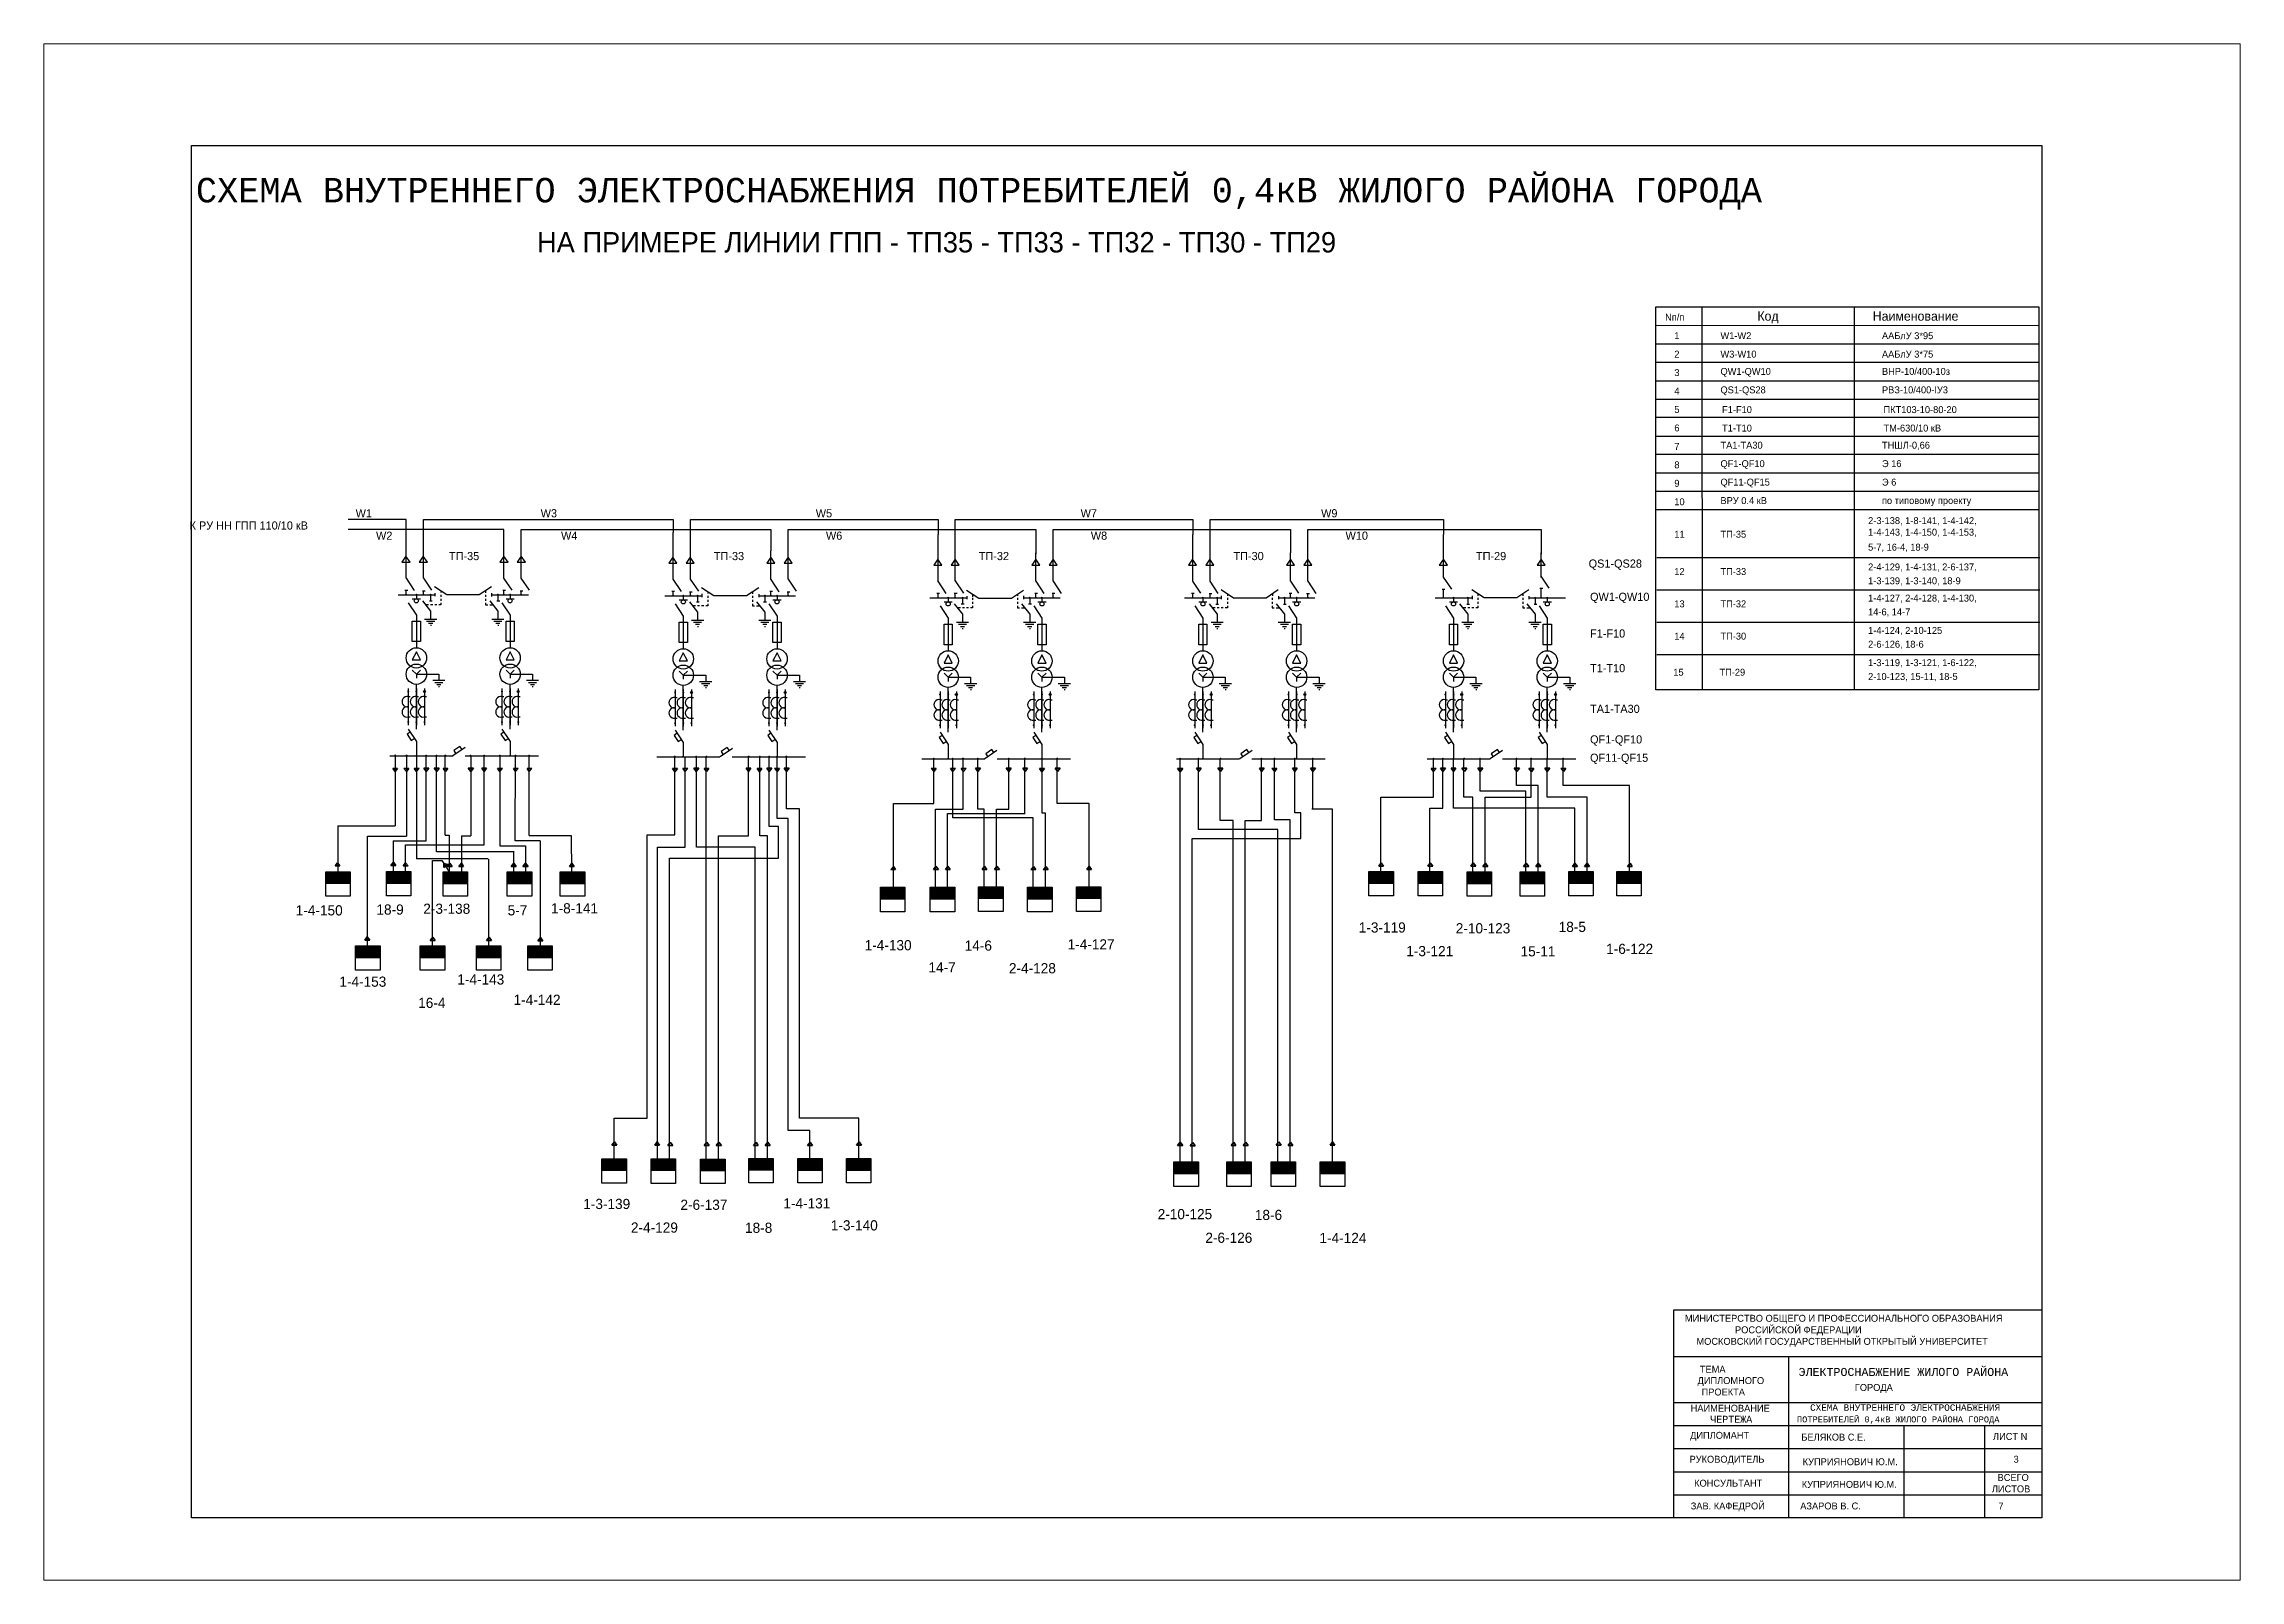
# Paper-space layout 'Layout2' of a CAD drawing. Header units: millimetres. Extents: x -58 to 894, y -22 to 644.
# The model-space entities are those that its viewports show. They can reach past a viewport. Long polylines and large blocks are cut down to what shows.
import ezdxf

# ---------------------------------------------------------------- set-up
doc = ezdxf.new("R2010")
doc.units = ezdxf.units.MM
doc.header["$MEASUREMENT"] = 0

psp = doc.layouts.new('Layout2')

# ---------------------------------------------------------------- texts
at = {"color": 0}
for s, height, p in [('Nп/п', 3, (644.76, 524)), ('Код', 4, (684.76, 524)), ('Наименование', 4, (734.76, 524)), ('1', 3, (648.76, 516)), ('2', 3, (648.76, 508)), ('3', 3, (648.76, 500)), ('4', 3, (648.76, 492)), ('5', 3, (648.76, 484)), ('6', 3, (648.76, 476)), ('7', 3, (648.76, 468)), ('8', 3, (648.76, 460)), ('9', 3, (648.76, 452)), ('10', 3, (648.76, 444))]:
    psp.add_text(s, height=height, dxfattribs=at).set_placement(p)
for s, p in [('W1-W2', (668.76, 516)), ('ААБлУ 3*95', (738.76, 516)), ('W3-W10', (668.76, 508)), ('ААБлУ 3*75', (738.76, 508)), ('QW1-QW10', (668.76, 500.52)), ('QS1-QS28', (668.76, 492.52)), ('ВНР-10/400-10з', (738.76, 500.52)), ('РВЗ-10/400-IУ3', (738.76, 492.52)), ('F1-F10', (669.45, 483.95)), ('ПКТ103-10-80-20', (739.45, 483.95)), ('T1-T10', (669.45, 475.95)), ('ТМ-630/10 кВ', (739.45, 475.95)), ('TA1-TA30', (668.76, 468.52)), ('ТНШЛ-0,66', (738.76, 468.52)), ('QF1-QF10', (668.76, 460.52)), ('Э 16', (738.76, 460.52)), ('QF11-QF15', (668.76, 452.52)), ('ВРУ 0.4 кВ', (668.76, 444.52)), ('Э 6', (738.76, 452.52)), ('2-3-138, 1-8-141, 1-4-142,', (732.76, 435.82)), ('по типовому проекту', (738.76, 444.52)), ('11', (648.76, 429.91)), ('ТП-35', (668.76, 429.91)), ('1-4-143, 1-4-150, 1-4-153,', (732.76, 430.82)), ('5-7, 16-4, 18-9', (732.76, 424.32)), ('12', (648.76, 413.74)), ('ТП-33', (668.76, 413.74)), ('2-4-129, 1-4-131, 2-6-137,', (732.76, 415.74)), ('1-3-139, 1-3-140, 18-9', (732.76, 409.74)), ('13', (648.76, 399.74)), ('ТП-32', (668.76, 399.74)), ('1-4-127, 2-4-128, 1-4-130,', (732.76, 402.24)), ('14-6, 14-7', (732.76, 396.24)), ('1-4-124, 2-10-125', (732.76, 388.24)), ('14', (648.76, 385.74)), ('ТП-30', (668.76, 385.74)), ('2-6-126, 18-6', (732.76, 382.24)), ('15', (648.33, 370.09)), ('ТП-29', (668.33, 370.09)), ('2-10-123, 15-11, 18-5', (732.76, 368.24)), ('1-3-119, 1-3-121, 1-6-122,', (732.76, 374.24)), ('МИНИСТЕРСТВО ОБЩЕГО И ПРОФЕССИОНАЛЬНОГО ОБРАЗОВАНИЯ', (653.34, 90)), ('               РОССИЙСКОЙ ФЕДЕРАЦИИ', (658.34, 85)), ('МОСКОВСКИЙ ГОСУДАРСТВЕННЫЙ ОТКРЫТЫЙ УНИВЕРСИТЕТ', (658.34, 80)), ('    ТЕМА', (655.36, 67.92)), ('ДИПЛОМНОГО', (658.82, 62.98)), ('  ПРОЕКТА', (658.33, 58.04)), ('          ГОРОДА', (715.84, 60)), ('НАИМЕНОВАНИЕ', (655.84, 51)), ('  ДИПЛОМАНТ', (653.38, 39.26)), ('БЕЛЯКОВ С.Е.', (703.84, 38.46)), ('ЛИСТ N', (786.9, 38.77)), ('РУКОВОДИТЕЛЬ', (655.36, 28.89)), ('КУПРИЯНОВИЧ Ю.М.', (704.4, 27.81)), ('3', (795.8, 28.89)), ('КОНСУЛЬТАНТ', (657.34, 18.51)), ('КУПРИЯНОВИЧ Ю.М.', (703.99, 18)), ('ЛИСТОВ', (786.4, 16.04)), ('ВСЕГО', (788.87, 20.98)), ('ЗАВ. КАФЕДРОЙ', (655.86, 8.63)), ('АЗАРОВ В. С.', (703.33, 8.63)), ('   7', (785.91, 8.63))]:
    psp.add_text(s, height=3).set_placement(p)
at = {"attachment_point": 1}
for s, insert, char_height, width in [('{\\Fmonotxt.shx;ЭЛЕКТРОСНАБЖЕНИЕ ЖИЛОГО РАЙОНА}', (702.6, 69.98), 3.5, 105), ('{\\Fmonotxt.shx;ЧЕРТЕЖА}', (664.34, 49.23), 3, 19), ('{\\Fmonotxt.shx;ПОТРЕБИТЕЛЕЙ 0,4кВ ЖИЛОГО РАЙОНА ГОРОДА}', (701.91, 48.95), 2.6, 101.9786), ('{\\Fmonotxt.shx;СХЕМА ВНУТРЕННЕГО ЭЛЕКТРОСНАБЖЕНИЯ}', (707.59, 54.19), 2.8, 97.033)]:
    psp.add_mtext(s, dxfattribs=dict(at, insert=insert, char_height=char_height, width=width))

msp = doc.modelspace()

# ---------------------------------------------------------------- texts
at = {"lineweight": 30}
msp.add_text('НА ПРИМЕРЕ ЛИНИИ ГПП - ТП35 - ТП33 - ТП32 - ТП30 - ТП29', height=10, dxfattribs=at).set_placement((185.5, 650.4))
for s, height, p in [('К РУ НН ГПП 110/10 кВ', 4, (15, 514.4)), ('W1', 4, (96.5, 520.4)), ('W3', 4, (187.3, 520.4)), ('W5', 4, (322.3, 520.4)), ('W7', 4, (452.3, 520.4)), ('W9', 4, (570.3, 520.4)), ('W2', 4, (106.5, 509.4)), ('W4', 4, (197.3, 509.4)), ('W6', 4, (327.3, 509.4)), ('W8', 4, (457.3, 509.4)), ('W10', 4, (582.3, 509.4)), ('ТП-35', 4, (142.3, 499.4)), ('ТП-33', 4, (272.3, 499.4)), ('ТП-32', 4, (402.3, 499.4)), ('ТП-30', 4, (527.3, 499.4)), ('ТП-29', 4, (646.3, 499.4)), ('QS1-QS28', 4, (701.6, 495.7)), ('QW1-QW10', 4, (702.3, 479.4)), ('F1-F10', 4, (702.3, 461.4)), ('T1-T10', 4, (702.3, 444.4)), ('TA1-TA30', 4, (702.3, 424.4)), ('QF1-QF10', 4, (702.3, 409.4)), ('QF11-QF15', 4, (702.3, 400.4)), ('1-4-150', 5, (67.1, 325)), ('18-9', 5, (106.7, 325.4)), ('2-3-138', 5, (129.7, 325.8)), ('5-7', 5, (171.1, 325)), ('1-8-141', 5, (192.4, 326)), ('1-4-130', 5, (346.3, 307.9)), ('14-6', 5, (395.4, 307.7)), ('1-4-127', 5, (445.9, 308.3)), ('1-3-119', 5, (588.8, 316.6)), ('2-10-123', 5, (636.4, 316.2)), ('18-5', 5, (686.9, 316.9)), ('14-7', 5, (377.6, 297)), ('1-3-121', 5, (612.1, 305)), ('15-11', 5, (668.2, 304.9)), ('1-6-122', 5, (710.2, 306.1)), ('1-4-153', 5, (88.5, 290)), ('1-4-143', 5, (146.4, 291.1)), ('2-4-128', 5, (417.1, 296.6)), ('16-4', 5, (127.2, 279.6)), ('1-4-142', 5, (174, 281.1)), ('1-3-139', 5, (208.2, 180.9)), ('2-6-137', 5, (255.9, 180.5)), ('1-4-131', 5, (306.4, 181.2)), ('2-4-129', 5, (231.6, 169.3)), ('18-8', 5, (287.6, 169.2)), ('1-3-140', 5, (329.7, 170.4)), ('2-10-125', 5, (490.1, 175.9)), ('18-6', 5, (537.8, 175.5)), ('2-6-126', 5, (513.5, 164.3)), ('1-4-124', 5, (569.5, 164.2))]:
    msp.add_text(s, height=height).set_placement(p)
at = {"lineweight": 30, "insert": (18.1, 687), "char_height": 12, "width": 895.967, "attachment_point": 1}
msp.add_mtext('{\\Fmonotxt.shx;СХЕМА ВНУТРЕННЕГО ЭЛЕКТРОСНАБЖЕНИЯ ПОТРЕБИТЕЛЕЙ 0,4кВ ЖИЛОГО РАЙОНА ГОРОДА}', dxfattribs=at)

# ---------------------------------------------------------------- hatches: boundary and pattern name
at = {"lineweight": 30}
h = msp.add_hatch(color=256, dxfattribs=at)
h.paths.add_polyline_path([(121.3, 481.9, 0.414214), (121.8, 482.4, 0.414214), (121.3, 482.9)])
h.paths.add_polyline_path([(121.3, 481.9), (121.3, 482.9, 0.414214), (120.8, 482.4, 0.414214)])
h = msp.add_hatch(color=256, dxfattribs=at)
h.paths.add_polyline_path([(126.3, 482.9, 0.414214), (125.8, 482.4, 0.414214), (126.3, 481.9)])
h.paths.add_polyline_path([(126.3, 482.9), (126.3, 481.9, 0.414214), (126.8, 482.4, 0.414214)])
h = msp.add_hatch(color=256, dxfattribs=at)
h.paths.add_polyline_path([(129.8, 481.9, 0.414214), (130.3, 482.4, 0.414214), (129.8, 482.9)])
h.paths.add_polyline_path([(129.8, 481.9), (129.8, 482.9, 0.414214), (129.3, 482.4, 0.414214)])
h = msp.add_hatch(color=256, dxfattribs=at)
h.paths.add_polyline_path([(133.3, 482.9, 0.414214), (132.8, 482.4, 0.414214), (133.3, 481.9)])
h.paths.add_polyline_path([(133.3, 482.9), (133.3, 481.9, 0.414214), (133.8, 482.4, 0.414214)])
h = msp.add_hatch(color=256, dxfattribs=at)
h.paths.add_polyline_path([(166.3, 482.9, 0.414214), (165.8, 482.4, 0.414214), (166.3, 481.9)])
h.paths.add_polyline_path([(166.3, 482.9), (166.3, 481.9, 0.414214), (166.8, 482.4, 0.414214)])
h = msp.add_hatch(color=256, dxfattribs=at)
h.paths.add_polyline_path([(169.3, 481.9, 0.414214), (169.8, 482.4, 0.414214), (169.3, 482.9)])
h.paths.add_polyline_path([(169.3, 481.9), (169.3, 482.9, 0.414214), (168.8, 482.4, 0.414214)])
h = msp.add_hatch(color=256, dxfattribs=at)
h.paths.add_polyline_path([(172.3, 482.9, 0.414214), (171.8, 482.4, 0.414214), (172.3, 481.9)])
h.paths.add_polyline_path([(172.3, 482.9), (172.3, 481.9, 0.414214), (172.8, 482.4, 0.414214)])
h = msp.add_hatch(color=256, dxfattribs=at)
h.paths.add_polyline_path([(177.8, 481.9, 0.414214), (178.3, 482.4, 0.414214), (177.8, 482.9)])
h.paths.add_polyline_path([(177.8, 481.9), (177.8, 482.9, 0.414214), (177.3, 482.4, 0.414214)])
h = msp.add_hatch(color=256, dxfattribs=at)
h.paths.add_polyline_path([(252.3, 481.4, 0.414214), (252.8, 481.9, 0.414214), (252.3, 482.4)])
h.paths.add_polyline_path([(252.3, 481.4), (252.3, 482.4, 0.414214), (251.8, 481.9, 0.414214)])
h = msp.add_hatch(color=256, dxfattribs=at)
h.paths.add_polyline_path([(257.3, 482.4, 0.414214), (256.8, 481.9, 0.414214), (257.3, 481.4)])
h.paths.add_polyline_path([(257.3, 482.4), (257.3, 481.4, 0.414214), (257.8, 481.9, 0.414214)])
h = msp.add_hatch(color=256, dxfattribs=at)
h.paths.add_polyline_path([(260.8, 481.4, 0.414214), (261.3, 481.9, 0.414214), (260.8, 482.4)])
h.paths.add_polyline_path([(260.8, 481.4), (260.8, 482.4, 0.414214), (260.3, 481.9, 0.414214)])
h = msp.add_hatch(color=256, dxfattribs=at)
h.paths.add_polyline_path([(264.3, 482.4, 0.414214), (263.8, 481.9, 0.414214), (264.3, 481.4)])
h.paths.add_polyline_path([(264.3, 482.4), (264.3, 481.4, 0.414214), (264.8, 481.9, 0.414214)])
h = msp.add_hatch(color=256, dxfattribs=at)
h.paths.add_polyline_path([(297.3, 482.4, 0.414214), (296.8, 481.9, 0.414214), (297.3, 481.4)])
h.paths.add_polyline_path([(297.3, 482.4), (297.3, 481.4, 0.414214), (297.8, 481.9, 0.414214)])
h = msp.add_hatch(color=256, dxfattribs=at)
h.paths.add_polyline_path([(300.3, 481.4, 0.414214), (300.8, 481.9, 0.414214), (300.3, 482.4)])
h.paths.add_polyline_path([(300.3, 481.4), (300.3, 482.4, 0.414214), (299.8, 481.9, 0.414214)])
h = msp.add_hatch(color=256, dxfattribs=at)
h.paths.add_polyline_path([(303.3, 482.4, 0.414214), (302.8, 481.9, 0.414214), (303.3, 481.4)])
h.paths.add_polyline_path([(303.3, 482.4), (303.3, 481.4, 0.414214), (303.8, 481.9, 0.414214)])
h = msp.add_hatch(color=256, dxfattribs=at)
h.paths.add_polyline_path([(308.8, 481.4, 0.414214), (309.3, 481.9, 0.414214), (308.8, 482.4)])
h.paths.add_polyline_path([(308.8, 481.4), (308.8, 482.4, 0.414214), (308.3, 481.9, 0.414214)])
h = msp.add_hatch(color=256, dxfattribs=at)
h.paths.add_polyline_path([(382.3, 480.4, 0.414214), (382.8, 480.9, 0.414214), (382.3, 481.4)])
h.paths.add_polyline_path([(382.3, 480.4), (382.3, 481.4, 0.414214), (381.8, 480.9, 0.414214)])
h = msp.add_hatch(color=256, dxfattribs=at)
h.paths.add_polyline_path([(387.3, 481.4, 0.414214), (386.8, 480.9, 0.414214), (387.3, 480.4)])
h.paths.add_polyline_path([(387.3, 481.4), (387.3, 480.4, 0.414214), (387.8, 480.9, 0.414214)])
h = msp.add_hatch(color=256, dxfattribs=at)
h.paths.add_polyline_path([(390.8, 480.4, 0.414214), (391.3, 480.9, 0.414214), (390.8, 481.4)])
h.paths.add_polyline_path([(390.8, 480.4), (390.8, 481.4, 0.414214), (390.3, 480.9, 0.414214)])
h = msp.add_hatch(color=256, dxfattribs=at)
h.paths.add_polyline_path([(394.3, 481.4, 0.414214), (393.8, 480.9, 0.414214), (394.3, 480.4)])
h.paths.add_polyline_path([(394.3, 481.4), (394.3, 480.4, 0.414214), (394.8, 480.9, 0.414214)])
h = msp.add_hatch(color=256, dxfattribs=at)
h.paths.add_polyline_path([(427.3, 481.4, 0.414214), (426.8, 480.9, 0.414214), (427.3, 480.4)])
h.paths.add_polyline_path([(427.3, 481.4), (427.3, 480.4, 0.414214), (427.8, 480.9, 0.414214)])
h = msp.add_hatch(color=256, dxfattribs=at)
h.paths.add_polyline_path([(430.3, 480.4, 0.414214), (430.8, 480.9, 0.414214), (430.3, 481.4)])
h.paths.add_polyline_path([(430.3, 480.4), (430.3, 481.4, 0.414214), (429.8, 480.9, 0.414214)])
h = msp.add_hatch(color=256, dxfattribs=at)
h.paths.add_polyline_path([(433.3, 481.4, 0.414214), (432.8, 480.9, 0.414214), (433.3, 480.4)])
h.paths.add_polyline_path([(433.3, 481.4), (433.3, 480.4, 0.414214), (433.8, 480.9, 0.414214)])
h = msp.add_hatch(color=256, dxfattribs=at)
h.paths.add_polyline_path([(438.8, 480.4, 0.414214), (439.3, 480.9, 0.414214), (438.8, 481.4)])
h.paths.add_polyline_path([(438.8, 480.4), (438.8, 481.4, 0.414214), (438.3, 480.9, 0.414214)])
h = msp.add_hatch(color=256, dxfattribs=at)
h.paths.add_polyline_path([(507.3, 480.4, 0.414214), (507.8, 480.9, 0.414214), (507.3, 481.4)])
h.paths.add_polyline_path([(507.3, 480.4), (507.3, 481.4, 0.414214), (506.8, 480.9, 0.414214)])
h = msp.add_hatch(color=256, dxfattribs=at)
h.paths.add_polyline_path([(512.3, 481.4, 0.414214), (511.8, 480.9, 0.414214), (512.3, 480.4)])
h.paths.add_polyline_path([(512.3, 481.4), (512.3, 480.4, 0.414214), (512.8, 480.9, 0.414214)])
h = msp.add_hatch(color=256, dxfattribs=at)
h.paths.add_polyline_path([(515.8, 480.4, 0.414214), (516.3, 480.9, 0.414214), (515.8, 481.4)])
h.paths.add_polyline_path([(515.8, 480.4), (515.8, 481.4, 0.414214), (515.3, 480.9, 0.414214)])
h = msp.add_hatch(color=256, dxfattribs=at)
h.paths.add_polyline_path([(519.3, 481.4, 0.414214), (518.8, 480.9, 0.414214), (519.3, 480.4)])
h.paths.add_polyline_path([(519.3, 481.4), (519.3, 480.4, 0.414214), (519.8, 480.9, 0.414214)])
h = msp.add_hatch(color=256, dxfattribs=at)
h.paths.add_polyline_path([(552.3, 481.4, 0.414214), (551.8, 480.9, 0.414214), (552.3, 480.4)])
h.paths.add_polyline_path([(552.3, 481.4), (552.3, 480.4, 0.414214), (552.8, 480.9, 0.414214)])
h = msp.add_hatch(color=256, dxfattribs=at)
h.paths.add_polyline_path([(555.3, 480.4, 0.414214), (555.8, 480.9, 0.414214), (555.3, 481.4)])
h.paths.add_polyline_path([(555.3, 480.4), (555.3, 481.4, 0.414214), (554.8, 480.9, 0.414214)])
h = msp.add_hatch(color=256, dxfattribs=at)
h.paths.add_polyline_path([(558.3, 481.4, 0.414214), (557.8, 480.9, 0.414214), (558.3, 480.4)])
h.paths.add_polyline_path([(558.3, 481.4), (558.3, 480.4, 0.414214), (558.8, 480.9, 0.414214)])
h = msp.add_hatch(color=256, dxfattribs=at)
h.paths.add_polyline_path([(563.8, 480.4, 0.414214), (564.3, 480.9, 0.414214), (563.8, 481.4)])
h.paths.add_polyline_path([(563.8, 480.4), (563.8, 481.4, 0.414214), (563.3, 480.9, 0.414214)])
h = msp.add_hatch(color=256, dxfattribs=at)
h.paths.add_polyline_path([(630.3, 480.4, 0.414214), (630.8, 480.9, 0.414214), (630.3, 481.4)])
h.paths.add_polyline_path([(630.3, 480.4), (630.3, 481.4, 0.414214), (629.8, 480.9, 0.414214)])
h = msp.add_hatch(color=256, dxfattribs=at)
h.paths.add_polyline_path([(635.3, 481.4, 0.414214), (634.8, 480.9, 0.414214), (635.3, 480.4)])
h.paths.add_polyline_path([(635.3, 481.4), (635.3, 480.4, 0.414214), (635.8, 480.9, 0.414214)])
h = msp.add_hatch(color=256, dxfattribs=at)
h.paths.add_polyline_path([(642.3, 481.4, 0.414214), (641.8, 480.9, 0.414214), (642.3, 480.4)])
h.paths.add_polyline_path([(642.3, 481.4), (642.3, 480.4, 0.414214), (642.8, 480.9, 0.414214)])
h = msp.add_hatch(color=256, dxfattribs=at)
h.paths.add_polyline_path([(675.3, 481.4, 0.414214), (674.8, 480.9, 0.414214), (675.3, 480.4)])
h.paths.add_polyline_path([(675.3, 481.4), (675.3, 480.4, 0.414214), (675.8, 480.9, 0.414214)])
h = msp.add_hatch(color=256, dxfattribs=at)
h.paths.add_polyline_path([(678.3, 480.4, 0.414214), (678.8, 480.9, 0.414214), (678.3, 481.4)])
h.paths.add_polyline_path([(678.3, 480.4), (678.3, 481.4, 0.414214), (677.8, 480.9, 0.414214)])
h = msp.add_hatch(color=256, dxfattribs=at)
h.paths.add_polyline_path([(681.3, 481.4, 0.414214), (680.8, 480.9, 0.414214), (681.3, 480.4)])
h.paths.add_polyline_path([(681.3, 481.4), (681.3, 480.4, 0.414214), (681.8, 480.9, 0.414214)])
h = msp.add_hatch(color=256, dxfattribs=at)
h.paths.add_polyline_path([(122.3, 435.4, 0.414214), (121.8, 434.9, 0.414214), (122.3, 434.4)])
h.paths.add_polyline_path([(122.3, 435.4), (122.3, 434.4, 0.414214), (122.8, 434.9, 0.414214)])
h = msp.add_hatch(color=256, dxfattribs=at)
h.paths.add_polyline_path([(126.3, 435.4, 0.414214), (125.8, 434.9, 0.414214), (126.3, 434.4)])
h.paths.add_polyline_path([(126.3, 435.4), (126.3, 434.4, 0.414214), (126.8, 434.9, 0.414214)])
h = msp.add_hatch(color=256, dxfattribs=at)
h.paths.add_polyline_path([(130.3, 435.4, 0.414214), (129.8, 434.9, 0.414214), (130.3, 434.4)])
h.paths.add_polyline_path([(130.3, 435.4), (130.3, 434.4, 0.414214), (130.8, 434.9, 0.414214)])
h = msp.add_hatch(color=256, dxfattribs=at)
h.paths.add_polyline_path([(168.3, 435.4, 0.414214), (167.8, 434.9, 0.414214), (168.3, 434.4)])
h.paths.add_polyline_path([(168.3, 435.4), (168.3, 434.4, 0.414214), (168.8, 434.9, 0.414214)])
h = msp.add_hatch(color=256, dxfattribs=at)
h.paths.add_polyline_path([(172.3, 435.4, 0.414214), (171.8, 434.9, 0.414214), (172.3, 434.4)])
h.paths.add_polyline_path([(172.3, 435.4), (172.3, 434.4, 0.414214), (172.8, 434.9, 0.414214)])
h = msp.add_hatch(color=256, dxfattribs=at)
h.paths.add_polyline_path([(176.3, 435.4, 0.414214), (175.8, 434.9, 0.414214), (176.3, 434.4)])
h.paths.add_polyline_path([(176.3, 435.4), (176.3, 434.4, 0.414214), (176.8, 434.9, 0.414214)])
h = msp.add_hatch(color=256, dxfattribs=at)
h.paths.add_polyline_path([(253.3, 434.9, 0.414214), (252.8, 434.4, 0.414214), (253.3, 433.9)])
h.paths.add_polyline_path([(253.3, 434.9), (253.3, 433.9, 0.414214), (253.8, 434.4, 0.414214)])
h = msp.add_hatch(color=256, dxfattribs=at)
h.paths.add_polyline_path([(257.3, 434.9, 0.414214), (256.8, 434.4, 0.414214), (257.3, 433.9)])
h.paths.add_polyline_path([(257.3, 434.9), (257.3, 433.9, 0.414214), (257.8, 434.4, 0.414214)])
h = msp.add_hatch(color=256, dxfattribs=at)
h.paths.add_polyline_path([(261.3, 434.9, 0.414214), (260.8, 434.4, 0.414214), (261.3, 433.9)])
h.paths.add_polyline_path([(261.3, 434.9), (261.3, 433.9, 0.414214), (261.8, 434.4, 0.414214)])
h = msp.add_hatch(color=256, dxfattribs=at)
h.paths.add_polyline_path([(299.3, 434.9, 0.414214), (298.8, 434.4, 0.414214), (299.3, 433.9)])
h.paths.add_polyline_path([(299.3, 434.9), (299.3, 433.9, 0.414214), (299.8, 434.4, 0.414214)])
h = msp.add_hatch(color=256, dxfattribs=at)
h.paths.add_polyline_path([(303.3, 434.9, 0.414214), (302.8, 434.4, 0.414214), (303.3, 433.9)])
h.paths.add_polyline_path([(303.3, 434.9), (303.3, 433.9, 0.414214), (303.8, 434.4, 0.414214)])
h = msp.add_hatch(color=256, dxfattribs=at)
h.paths.add_polyline_path([(307.3, 434.9, 0.414214), (306.8, 434.4, 0.414214), (307.3, 433.9)])
h.paths.add_polyline_path([(307.3, 434.9), (307.3, 433.9, 0.414214), (307.8, 434.4, 0.414214)])
h = msp.add_hatch(color=256, dxfattribs=at)
h.paths.add_polyline_path([(383.3, 433.9, 0.414214), (382.8, 433.4, 0.414214), (383.3, 432.9)])
h.paths.add_polyline_path([(383.3, 433.9), (383.3, 432.9, 0.414214), (383.8, 433.4, 0.414214)])
h = msp.add_hatch(color=256, dxfattribs=at)
h.paths.add_polyline_path([(387.3, 433.9, 0.414214), (386.8, 433.4, 0.414214), (387.3, 432.9)])
h.paths.add_polyline_path([(387.3, 433.9), (387.3, 432.9, 0.414214), (387.8, 433.4, 0.414214)])
h = msp.add_hatch(color=256, dxfattribs=at)
h.paths.add_polyline_path([(391.3, 433.9, 0.414214), (390.8, 433.4, 0.414214), (391.3, 432.9)])
h.paths.add_polyline_path([(391.3, 433.9), (391.3, 432.9, 0.414214), (391.8, 433.4, 0.414214)])
h = msp.add_hatch(color=256, dxfattribs=at)
h.paths.add_polyline_path([(429.3, 433.9, 0.414214), (428.8, 433.4, 0.414214), (429.3, 432.9)])
h.paths.add_polyline_path([(429.3, 433.9), (429.3, 432.9, 0.414214), (429.8, 433.4, 0.414214)])
h = msp.add_hatch(color=256, dxfattribs=at)
h.paths.add_polyline_path([(433.3, 433.9, 0.414214), (432.8, 433.4, 0.414214), (433.3, 432.9)])
h.paths.add_polyline_path([(433.3, 433.9), (433.3, 432.9, 0.414214), (433.8, 433.4, 0.414214)])
h = msp.add_hatch(color=256, dxfattribs=at)
h.paths.add_polyline_path([(437.3, 433.9, 0.414214), (436.8, 433.4, 0.414214), (437.3, 432.9)])
h.paths.add_polyline_path([(437.3, 433.9), (437.3, 432.9, 0.414214), (437.8, 433.4, 0.414214)])
h = msp.add_hatch(color=256, dxfattribs=at)
h.paths.add_polyline_path([(508.3, 433.9, 0.414214), (507.8, 433.4, 0.414214), (508.3, 432.9)])
h.paths.add_polyline_path([(508.3, 433.9), (508.3, 432.9, 0.414214), (508.8, 433.4, 0.414214)])
h = msp.add_hatch(color=256, dxfattribs=at)
h.paths.add_polyline_path([(512.3, 433.9, 0.414214), (511.8, 433.4, 0.414214), (512.3, 432.9)])
h.paths.add_polyline_path([(512.3, 433.9), (512.3, 432.9, 0.414214), (512.8, 433.4, 0.414214)])
h = msp.add_hatch(color=256, dxfattribs=at)
h.paths.add_polyline_path([(516.3, 433.9, 0.414214), (515.8, 433.4, 0.414214), (516.3, 432.9)])
h.paths.add_polyline_path([(516.3, 433.9), (516.3, 432.9, 0.414214), (516.8, 433.4, 0.414214)])
h = msp.add_hatch(color=256, dxfattribs=at)
h.paths.add_polyline_path([(554.3, 433.9, 0.414214), (553.8, 433.4, 0.414214), (554.3, 432.9)])
h.paths.add_polyline_path([(554.3, 433.9), (554.3, 432.9, 0.414214), (554.8, 433.4, 0.414214)])
h = msp.add_hatch(color=256, dxfattribs=at)
h.paths.add_polyline_path([(558.3, 433.9, 0.414214), (557.8, 433.4, 0.414214), (558.3, 432.9)])
h.paths.add_polyline_path([(558.3, 433.9), (558.3, 432.9, 0.414214), (558.8, 433.4, 0.414214)])
h = msp.add_hatch(color=256, dxfattribs=at)
h.paths.add_polyline_path([(562.3, 433.9, 0.414214), (561.8, 433.4, 0.414214), (562.3, 432.9)])
h.paths.add_polyline_path([(562.3, 433.9), (562.3, 432.9, 0.414214), (562.8, 433.4, 0.414214)])
h = msp.add_hatch(color=256, dxfattribs=at)
h.paths.add_polyline_path([(631.3, 433.9, 0.414214), (630.8, 433.4, 0.414214), (631.3, 432.9)])
h.paths.add_polyline_path([(631.3, 433.9), (631.3, 432.9, 0.414214), (631.8, 433.4, 0.414214)])
h = msp.add_hatch(color=256, dxfattribs=at)
h.paths.add_polyline_path([(635.3, 433.9, 0.414214), (634.8, 433.4, 0.414214), (635.3, 432.9)])
h.paths.add_polyline_path([(635.3, 433.9), (635.3, 432.9, 0.414214), (635.8, 433.4, 0.414214)])
h = msp.add_hatch(color=256, dxfattribs=at)
h.paths.add_polyline_path([(639.3, 433.9, 0.414214), (638.8, 433.4, 0.414214), (639.3, 432.9)])
h.paths.add_polyline_path([(639.3, 433.9), (639.3, 432.9, 0.414214), (639.8, 433.4, 0.414214)])
h = msp.add_hatch(color=256, dxfattribs=at)
h.paths.add_polyline_path([(677.3, 433.9, 0.414214), (676.8, 433.4, 0.414214), (677.3, 432.9)])
h.paths.add_polyline_path([(677.3, 433.9), (677.3, 432.9, 0.414214), (677.8, 433.4, 0.414214)])
h = msp.add_hatch(color=256, dxfattribs=at)
h.paths.add_polyline_path([(681.3, 433.9, 0.414214), (680.8, 433.4, 0.414214), (681.3, 432.9)])
h.paths.add_polyline_path([(681.3, 433.9), (681.3, 432.9, 0.414214), (681.8, 433.4, 0.414214)])
h = msp.add_hatch(color=256, dxfattribs=at)
h.paths.add_polyline_path([(685.3, 433.9, 0.414214), (684.8, 433.4, 0.414214), (685.3, 432.9)])
h.paths.add_polyline_path([(685.3, 433.9), (685.3, 432.9, 0.414214), (685.8, 433.4, 0.414214)])
h = msp.add_hatch(color=256, dxfattribs=at)
h.paths.add_polyline_path([(122.3, 420.4, 0.414214), (121.8, 419.9, 0.414214), (122.3, 419.4)])
h.paths.add_polyline_path([(122.3, 420.4), (122.3, 419.4, 0.414214), (122.8, 419.9, 0.414214)])
h = msp.add_hatch(color=256, dxfattribs=at)
h.paths.add_polyline_path([(126.3, 420.4, 0.414214), (125.8, 419.9, 0.414214), (126.3, 419.4)])
h.paths.add_polyline_path([(126.3, 420.4), (126.3, 419.4, 0.414214), (126.8, 419.9, 0.414214)])
h = msp.add_hatch(color=256, dxfattribs=at)
h.paths.add_polyline_path([(130.3, 420.4, 0.414214), (129.8, 419.9, 0.414214), (130.3, 419.4)])
h.paths.add_polyline_path([(130.3, 420.4), (130.3, 419.4, 0.414214), (130.8, 419.9, 0.414214)])
h = msp.add_hatch(color=256, dxfattribs=at)
h.paths.add_polyline_path([(168.3, 420.4, 0.414214), (167.8, 419.9, 0.414214), (168.3, 419.4)])
h.paths.add_polyline_path([(168.3, 420.4), (168.3, 419.4, 0.414214), (168.8, 419.9, 0.414214)])
h = msp.add_hatch(color=256, dxfattribs=at)
h.paths.add_polyline_path([(172.3, 420.4, 0.414214), (171.8, 419.9, 0.414214), (172.3, 419.4)])
h.paths.add_polyline_path([(172.3, 420.4), (172.3, 419.4, 0.414214), (172.8, 419.9, 0.414214)])
h = msp.add_hatch(color=256, dxfattribs=at)
h.paths.add_polyline_path([(176.3, 420.4, 0.414214), (175.8, 419.9, 0.414214), (176.3, 419.4)])
h.paths.add_polyline_path([(176.3, 420.4), (176.3, 419.4, 0.414214), (176.8, 419.9, 0.414214)])
h = msp.add_hatch(color=256, dxfattribs=at)
h.paths.add_polyline_path([(253.3, 419.9, 0.414214), (252.8, 419.4, 0.414214), (253.3, 418.9)])
h.paths.add_polyline_path([(253.3, 419.9), (253.3, 418.9, 0.414214), (253.8, 419.4, 0.414214)])
h = msp.add_hatch(color=256, dxfattribs=at)
h.paths.add_polyline_path([(257.3, 419.9, 0.414214), (256.8, 419.4, 0.414214), (257.3, 418.9)])
h.paths.add_polyline_path([(257.3, 419.9), (257.3, 418.9, 0.414214), (257.8, 419.4, 0.414214)])
h = msp.add_hatch(color=256, dxfattribs=at)
h.paths.add_polyline_path([(261.3, 419.9, 0.414214), (260.8, 419.4, 0.414214), (261.3, 418.9)])
h.paths.add_polyline_path([(261.3, 419.9), (261.3, 418.9, 0.414214), (261.8, 419.4, 0.414214)])
h = msp.add_hatch(color=256, dxfattribs=at)
h.paths.add_polyline_path([(299.3, 419.9, 0.414214), (298.8, 419.4, 0.414214), (299.3, 418.9)])
h.paths.add_polyline_path([(299.3, 419.9), (299.3, 418.9, 0.414214), (299.8, 419.4, 0.414214)])
h = msp.add_hatch(color=256, dxfattribs=at)
h.paths.add_polyline_path([(303.3, 419.9, 0.414214), (302.8, 419.4, 0.414214), (303.3, 418.9)])
h.paths.add_polyline_path([(303.3, 419.9), (303.3, 418.9, 0.414214), (303.8, 419.4, 0.414214)])
h = msp.add_hatch(color=256, dxfattribs=at)
h.paths.add_polyline_path([(307.3, 419.9, 0.414214), (306.8, 419.4, 0.414214), (307.3, 418.9)])
h.paths.add_polyline_path([(307.3, 419.9), (307.3, 418.9, 0.414214), (307.8, 419.4, 0.414214)])
h = msp.add_hatch(color=256, dxfattribs=at)
h.paths.add_polyline_path([(383.3, 418.9, 0.414214), (382.8, 418.4, 0.414214), (383.3, 417.9)])
h.paths.add_polyline_path([(383.3, 418.9), (383.3, 417.9, 0.414214), (383.8, 418.4, 0.414214)])
h = msp.add_hatch(color=256, dxfattribs=at)
h.paths.add_polyline_path([(387.3, 418.9, 0.414214), (386.8, 418.4, 0.414214), (387.3, 417.9)])
h.paths.add_polyline_path([(387.3, 418.9), (387.3, 417.9, 0.414214), (387.8, 418.4, 0.414214)])
h = msp.add_hatch(color=256, dxfattribs=at)
h.paths.add_polyline_path([(391.3, 418.9, 0.414214), (390.8, 418.4, 0.414214), (391.3, 417.9)])
h.paths.add_polyline_path([(391.3, 418.9), (391.3, 417.9, 0.414214), (391.8, 418.4, 0.414214)])
h = msp.add_hatch(color=256, dxfattribs=at)
h.paths.add_polyline_path([(429.3, 418.9, 0.414214), (428.8, 418.4, 0.414214), (429.3, 417.9)])
h.paths.add_polyline_path([(429.3, 418.9), (429.3, 417.9, 0.414214), (429.8, 418.4, 0.414214)])
h = msp.add_hatch(color=256, dxfattribs=at)
h.paths.add_polyline_path([(433.3, 418.9, 0.414214), (432.8, 418.4, 0.414214), (433.3, 417.9)])
h.paths.add_polyline_path([(433.3, 418.9), (433.3, 417.9, 0.414214), (433.8, 418.4, 0.414214)])
h = msp.add_hatch(color=256, dxfattribs=at)
h.paths.add_polyline_path([(437.3, 418.9, 0.414214), (436.8, 418.4, 0.414214), (437.3, 417.9)])
h.paths.add_polyline_path([(437.3, 418.9), (437.3, 417.9, 0.414214), (437.8, 418.4, 0.414214)])
h = msp.add_hatch(color=256, dxfattribs=at)
h.paths.add_polyline_path([(508.3, 418.9, 0.414214), (507.8, 418.4, 0.414214), (508.3, 417.9)])
h.paths.add_polyline_path([(508.3, 418.9), (508.3, 417.9, 0.414214), (508.8, 418.4, 0.414214)])
h = msp.add_hatch(color=256, dxfattribs=at)
h.paths.add_polyline_path([(512.3, 418.9, 0.414214), (511.8, 418.4, 0.414214), (512.3, 417.9)])
h.paths.add_polyline_path([(512.3, 418.9), (512.3, 417.9, 0.414214), (512.8, 418.4, 0.414214)])
h = msp.add_hatch(color=256, dxfattribs=at)
h.paths.add_polyline_path([(516.3, 418.9, 0.414214), (515.8, 418.4, 0.414214), (516.3, 417.9)])
h.paths.add_polyline_path([(516.3, 418.9), (516.3, 417.9, 0.414214), (516.8, 418.4, 0.414214)])
h = msp.add_hatch(color=256, dxfattribs=at)
h.paths.add_polyline_path([(554.3, 418.9, 0.414214), (553.8, 418.4, 0.414214), (554.3, 417.9)])
h.paths.add_polyline_path([(554.3, 418.9), (554.3, 417.9, 0.414214), (554.8, 418.4, 0.414214)])
h = msp.add_hatch(color=256, dxfattribs=at)
h.paths.add_polyline_path([(558.3, 418.9, 0.414214), (557.8, 418.4, 0.414214), (558.3, 417.9)])
h.paths.add_polyline_path([(558.3, 418.9), (558.3, 417.9, 0.414214), (558.8, 418.4, 0.414214)])
h = msp.add_hatch(color=256, dxfattribs=at)
h.paths.add_polyline_path([(562.3, 418.9, 0.414214), (561.8, 418.4, 0.414214), (562.3, 417.9)])
h.paths.add_polyline_path([(562.3, 418.9), (562.3, 417.9, 0.414214), (562.8, 418.4, 0.414214)])
h = msp.add_hatch(color=256, dxfattribs=at)
h.paths.add_polyline_path([(631.3, 418.9, 0.414214), (630.8, 418.4, 0.414214), (631.3, 417.9)])
h.paths.add_polyline_path([(631.3, 418.9), (631.3, 417.9, 0.414214), (631.8, 418.4, 0.414214)])
h = msp.add_hatch(color=256, dxfattribs=at)
h.paths.add_polyline_path([(635.3, 418.9, 0.414214), (634.8, 418.4, 0.414214), (635.3, 417.9)])
h.paths.add_polyline_path([(635.3, 418.9), (635.3, 417.9, 0.414214), (635.8, 418.4, 0.414214)])
h = msp.add_hatch(color=256, dxfattribs=at)
h.paths.add_polyline_path([(639.3, 418.9, 0.414214), (638.8, 418.4, 0.414214), (639.3, 417.9)])
h.paths.add_polyline_path([(639.3, 418.9), (639.3, 417.9, 0.414214), (639.8, 418.4, 0.414214)])
h = msp.add_hatch(color=256, dxfattribs=at)
h.paths.add_polyline_path([(677.3, 418.9, 0.414214), (676.8, 418.4, 0.414214), (677.3, 417.9)])
h.paths.add_polyline_path([(677.3, 418.9), (677.3, 417.9, 0.414214), (677.8, 418.4, 0.414214)])
h = msp.add_hatch(color=256, dxfattribs=at)
h.paths.add_polyline_path([(681.3, 418.9, 0.414214), (680.8, 418.4, 0.414214), (681.3, 417.9)])
h.paths.add_polyline_path([(681.3, 418.9), (681.3, 417.9, 0.414214), (681.8, 418.4, 0.414214)])
h = msp.add_hatch(color=256, dxfattribs=at)
h.paths.add_polyline_path([(685.3, 418.9, 0.414214), (684.8, 418.4, 0.414214), (685.3, 417.9)])
h.paths.add_polyline_path([(685.3, 418.9), (685.3, 417.9, 0.414214), (685.8, 418.4, 0.414214)])
h = msp.add_hatch(color=256, dxfattribs=at)
h.paths.add_polyline_path([(115.9, 404, 0.414214), (115.4, 403.5, 0.414214), (115.9, 403)])
h.paths.add_polyline_path([(115.9, 404), (115.9, 403, 0.414214), (116.4, 403.5, 0.414214)])
h = msp.add_hatch(color=256, dxfattribs=at)
h.paths.add_polyline_path([(121.5, 404, 0.414214), (121, 403.5, 0.414214), (121.5, 403)])
h.paths.add_polyline_path([(121.5, 404), (121.5, 403, 0.414214), (122, 403.5, 0.414214)])
h = msp.add_hatch(color=256, dxfattribs=at)
h.paths.add_polyline_path([(126.3, 403.9, 0.414214), (125.8, 403.4, 0.414214), (126.3, 402.9)])
h.paths.add_polyline_path([(126.3, 403.9), (126.3, 402.9, 0.414214), (126.8, 403.4, 0.414214)])
h = msp.add_hatch(color=256, dxfattribs=at)
h.paths.add_polyline_path([(131.1, 403.9, 0.414214), (130.6, 403.4, 0.414214), (131.1, 402.9)])
h.paths.add_polyline_path([(131.1, 403.9), (131.1, 402.9, 0.414214), (131.6, 403.4, 0.414214)])
h = msp.add_hatch(color=256, dxfattribs=at)
h.paths.add_polyline_path([(136.2, 403.9, 0.414214), (135.7, 403.4, 0.414214), (136.2, 402.9)])
h.paths.add_polyline_path([(136.2, 403.9), (136.2, 402.9, 0.414214), (136.7, 403.4, 0.414214)])
h = msp.add_hatch(color=256, dxfattribs=at)
h.paths.add_polyline_path([(140.5, 404, 0.414214), (140, 403.5, 0.414214), (140.5, 403)])
h.paths.add_polyline_path([(140.5, 404), (140.5, 403, 0.414214), (141, 403.5, 0.414214)])
h = msp.add_hatch(color=256, dxfattribs=at)
h.paths.add_polyline_path([(152.9, 403.9, 0.414214), (152.4, 403.4, 0.414214), (152.9, 402.9)])
h.paths.add_polyline_path([(152.9, 403.9), (152.9, 402.9, 0.414214), (153.4, 403.4, 0.414214)])
h = msp.add_hatch(color=256, dxfattribs=at)
h.paths.add_polyline_path([(159.6, 403.9, 0.414214), (159.1, 403.4, 0.414214), (159.6, 402.9)])
h.paths.add_polyline_path([(159.6, 403.9), (159.6, 402.9, 0.414214), (160.1, 403.4, 0.414214)])
h = msp.add_hatch(color=256, dxfattribs=at)
h.paths.add_polyline_path([(167.2, 403.9, 0.414214), (166.7, 403.4, 0.414214), (167.2, 402.9)])
h.paths.add_polyline_path([(167.2, 403.9), (167.2, 402.9, 0.414214), (167.7, 403.4, 0.414214)])
h = msp.add_hatch(color=256, dxfattribs=at)
h.paths.add_polyline_path([(172.3, 403.9, 0.414214), (171.8, 403.4, 0.414214), (172.3, 402.9)])
h.paths.add_polyline_path([(172.3, 403.9), (172.3, 402.9, 0.414214), (172.8, 403.4, 0.414214)])
h = msp.add_hatch(color=256, dxfattribs=at)
h.paths.add_polyline_path([(174.9, 403.9, 0.414214), (174.4, 403.4, 0.414214), (174.9, 402.9)])
h.paths.add_polyline_path([(174.9, 403.9), (174.9, 402.9, 0.414214), (175.4, 403.4, 0.414214)])
h = msp.add_hatch(color=256, dxfattribs=at)
h.paths.add_polyline_path([(181.6, 403.9, 0.414214), (181.1, 403.4, 0.414214), (181.6, 402.9)])
h.paths.add_polyline_path([(181.6, 403.9), (181.6, 402.9, 0.414214), (182.1, 403.4, 0.414214)])
h = msp.add_hatch(color=256, dxfattribs=at)
h.paths.add_polyline_path([(253.1, 403.5, 0.414214), (252.6, 403, 0.414214), (253.1, 402.5)])
h.paths.add_polyline_path([(253.1, 403.5), (253.1, 402.5, 0.414214), (253.6, 403, 0.414214)])
h = msp.add_hatch(color=256, dxfattribs=at)
h.paths.add_polyline_path([(257.3, 403.4, 0.414214), (256.8, 402.9, 0.414214), (257.3, 402.4)])
h.paths.add_polyline_path([(257.3, 403.4), (257.3, 402.4, 0.414214), (257.8, 402.9, 0.414214)])
h = msp.add_hatch(color=256, dxfattribs=at)
h.paths.add_polyline_path([(263.6, 403.4, 0.414214), (263.1, 402.9, 0.414214), (263.6, 402.4)])
h.paths.add_polyline_path([(263.6, 403.4), (263.6, 402.4, 0.414214), (264.1, 402.9, 0.414214)])
h = msp.add_hatch(color=256, dxfattribs=at)
h.paths.add_polyline_path([(268.7, 403.4, 0.414214), (268.2, 402.9, 0.414214), (268.7, 402.4)])
h.paths.add_polyline_path([(268.7, 403.4), (268.7, 402.4, 0.414214), (269.2, 402.9, 0.414214)])
h = msp.add_hatch(color=256, dxfattribs=at)
h.paths.add_polyline_path([(289.4, 403.5, 0.414214), (288.9, 403, 0.414214), (289.4, 402.5)])
h.paths.add_polyline_path([(289.4, 403.5), (289.4, 402.5, 0.414214), (289.9, 403, 0.414214)])
h = msp.add_hatch(color=256, dxfattribs=at)
h.paths.add_polyline_path([(294.8, 403.4, 0.414214), (294.3, 402.9, 0.414214), (294.8, 402.4)])
h.paths.add_polyline_path([(294.8, 403.4), (294.8, 402.4, 0.414214), (295.3, 402.9, 0.414214)])
h = msp.add_hatch(color=256, dxfattribs=at)
h.paths.add_polyline_path([(299.4, 403.4, 0.414214), (298.9, 402.9, 0.414214), (299.4, 402.4)])
h.paths.add_polyline_path([(299.4, 403.4), (299.4, 402.4, 0.414214), (299.9, 402.9, 0.414214)])
h = msp.add_hatch(color=256, dxfattribs=at)
h.paths.add_polyline_path([(303.3, 403.4, 0.414214), (302.8, 402.9, 0.414214), (303.3, 402.4)])
h.paths.add_polyline_path([(303.3, 403.4), (303.3, 402.4, 0.414214), (303.8, 402.9, 0.414214)])
h = msp.add_hatch(color=256, dxfattribs=at)
h.paths.add_polyline_path([(307.9, 403.5, 0.414214), (307.4, 403, 0.414214), (307.9, 402.5)])
h.paths.add_polyline_path([(307.9, 403.5), (307.9, 402.5, 0.414214), (308.4, 403, 0.414214)])
h = msp.add_hatch(color=256, dxfattribs=at)
h.paths.add_polyline_path([(380.2, 402.4, 0.414214), (379.7, 401.9, 0.414214), (380.2, 401.4)])
h.paths.add_polyline_path([(380.2, 402.4), (380.2, 401.4, 0.414214), (380.7, 401.9, 0.414214)])
h = msp.add_hatch(color=256, dxfattribs=at)
h.paths.add_polyline_path([(387.3, 402.4, 0.414214), (386.8, 401.9, 0.414214), (387.3, 401.4)])
h.paths.add_polyline_path([(387.3, 402.4), (387.3, 401.4, 0.414214), (387.8, 401.9, 0.414214)])
h = msp.add_hatch(color=256, dxfattribs=at)
h.paths.add_polyline_path([(389.5, 402.4, 0.414214), (389, 401.9, 0.414214), (389.5, 401.4)])
h.paths.add_polyline_path([(389.5, 402.4), (389.5, 401.4, 0.414214), (390, 401.9, 0.414214)])
h = msp.add_hatch(color=256, dxfattribs=at)
h.paths.add_polyline_path([(394.6, 402.5, 0.414214), (394.1, 402, 0.414214), (394.6, 401.5)])
h.paths.add_polyline_path([(394.6, 402.5), (394.6, 401.5, 0.414214), (395.1, 402, 0.414214)])
h = msp.add_hatch(color=256, dxfattribs=at)
h.paths.add_polyline_path([(401.8, 402.4, 0.414214), (401.3, 401.9, 0.414214), (401.8, 401.4)])
h.paths.add_polyline_path([(401.8, 402.4), (401.8, 401.4, 0.414214), (402.3, 401.9, 0.414214)])
h = msp.add_hatch(color=256, dxfattribs=at)
h.paths.add_polyline_path([(417, 402.4, 0.414214), (416.5, 401.9, 0.414214), (417, 401.4)])
h.paths.add_polyline_path([(417, 402.4), (417, 401.4, 0.414214), (417.5, 401.9, 0.414214)])
h = msp.add_hatch(color=256, dxfattribs=at)
h.paths.add_polyline_path([(424.9, 402.5, 0.414214), (424.4, 402, 0.414214), (424.9, 401.5)])
h.paths.add_polyline_path([(424.9, 402.5), (424.9, 401.5, 0.414214), (425.4, 402, 0.414214)])
h = msp.add_hatch(color=256, dxfattribs=at)
h.paths.add_polyline_path([(433.3, 402.4, 0.414214), (432.8, 401.9, 0.414214), (433.3, 401.4)])
h.paths.add_polyline_path([(433.3, 402.4), (433.3, 401.4, 0.414214), (433.8, 401.9, 0.414214)])
h = msp.add_hatch(color=256, dxfattribs=at)
h.paths.add_polyline_path([(440.8, 402.5, 0.414214), (440.3, 402, 0.414214), (440.8, 401.5)])
h.paths.add_polyline_path([(440.8, 402.5), (440.8, 401.5, 0.414214), (441.3, 402, 0.414214)])
h = msp.add_hatch(color=256, dxfattribs=at)
h.paths.add_polyline_path([(501.1, 402.4, 0.414214), (500.6, 401.9, 0.414214), (501.1, 401.4)])
h.paths.add_polyline_path([(501.1, 402.4), (501.1, 401.4, 0.414214), (501.6, 401.9, 0.414214)])
h = msp.add_hatch(color=256, dxfattribs=at)
h.paths.add_polyline_path([(510.2, 402.4, 0.414214), (509.7, 401.9, 0.414214), (510.2, 401.4)])
h.paths.add_polyline_path([(510.2, 402.4), (510.2, 401.4, 0.414214), (510.7, 401.9, 0.414214)])
h = msp.add_hatch(color=256, dxfattribs=at)
h.paths.add_polyline_path([(512.3, 402.4, 0.414214), (511.8, 401.9, 0.414214), (512.3, 401.4)])
h.paths.add_polyline_path([(512.3, 402.4), (512.3, 401.4, 0.414214), (512.8, 401.9, 0.414214)])
h = msp.add_hatch(color=256, dxfattribs=at)
h.paths.add_polyline_path([(520.9, 402.4, 0.414214), (520.4, 401.9, 0.414214), (520.9, 401.4)])
h.paths.add_polyline_path([(520.9, 402.4), (520.9, 401.4, 0.414214), (521.4, 401.9, 0.414214)])
h = msp.add_hatch(color=256, dxfattribs=at)
h.paths.add_polyline_path([(541.1, 402.4, 0.414214), (540.6, 401.9, 0.414214), (541.1, 401.4)])
h.paths.add_polyline_path([(541.1, 402.4), (541.1, 401.4, 0.414214), (541.6, 401.9, 0.414214)])
h = msp.add_hatch(color=256, dxfattribs=at)
h.paths.add_polyline_path([(547.4, 402.4, 0.414214), (546.9, 401.9, 0.414214), (547.4, 401.4)])
h.paths.add_polyline_path([(547.4, 402.4), (547.4, 401.4, 0.414214), (547.9, 401.9, 0.414214)])
h = msp.add_hatch(color=256, dxfattribs=at)
h.paths.add_polyline_path([(557.4, 402.4, 0.414214), (556.9, 401.9, 0.414214), (557.4, 401.4)])
h.paths.add_polyline_path([(557.4, 402.4), (557.4, 401.4, 0.414214), (557.9, 401.9, 0.414214)])
h = msp.add_hatch(color=256, dxfattribs=at)
h.paths.add_polyline_path([(558.3, 402.4, 0.414214), (557.8, 401.9, 0.414214), (558.3, 401.4)])
h.paths.add_polyline_path([(558.3, 402.4), (558.3, 401.4, 0.414214), (558.8, 401.9, 0.414214)])
h = msp.add_hatch(color=256, dxfattribs=at)
h.paths.add_polyline_path([(566.2, 402.4, 0.414214), (565.7, 401.9, 0.414214), (566.2, 401.4)])
h.paths.add_polyline_path([(566.2, 402.4), (566.2, 401.4, 0.414214), (566.7, 401.9, 0.414214)])
h = msp.add_hatch(color=256, dxfattribs=at)
h.paths.add_polyline_path([(625.4, 402.4, 0.414214), (624.9, 401.9, 0.414214), (625.4, 401.4)])
h.paths.add_polyline_path([(625.4, 402.4), (625.4, 401.4, 0.414214), (625.9, 401.9, 0.414214)])
h = msp.add_hatch(color=256, dxfattribs=at)
h.paths.add_polyline_path([(630.1, 402.4, 0.414214), (629.6, 401.9, 0.414214), (630.1, 401.4)])
h.paths.add_polyline_path([(630.1, 402.4), (630.1, 401.4, 0.414214), (630.6, 401.9, 0.414214)])
h = msp.add_hatch(color=256, dxfattribs=at)
h.paths.add_polyline_path([(635.3, 402.4, 0.414214), (634.8, 401.9, 0.414214), (635.3, 401.4)])
h.paths.add_polyline_path([(635.3, 402.4), (635.3, 401.4, 0.414214), (635.8, 401.9, 0.414214)])
h = msp.add_hatch(color=256, dxfattribs=at)
h.paths.add_polyline_path([(640.5, 402.4, 0.414214), (640, 401.9, 0.414214), (640.5, 401.4)])
h.paths.add_polyline_path([(640.5, 402.4), (640.5, 401.4, 0.414214), (641, 401.9, 0.414214)])
h = msp.add_hatch(color=256, dxfattribs=at)
h.paths.add_polyline_path([(648.3, 402.4, 0.414214), (647.8, 401.9, 0.414214), (648.3, 401.4)])
h.paths.add_polyline_path([(648.3, 402.4), (648.3, 401.4, 0.414214), (648.8, 401.9, 0.414214)])
h = msp.add_hatch(color=256, dxfattribs=at)
h.paths.add_polyline_path([(666.2, 402.4, 0.414214), (665.7, 401.9, 0.414214), (666.2, 401.4)])
h.paths.add_polyline_path([(666.2, 402.4), (666.2, 401.4, 0.414214), (666.7, 401.9, 0.414214)])
h = msp.add_hatch(color=256, dxfattribs=at)
h.paths.add_polyline_path([(673.4, 402.4, 0.414214), (672.9, 401.9, 0.414214), (673.4, 401.4)])
h.paths.add_polyline_path([(673.4, 402.4), (673.4, 401.4, 0.414214), (673.9, 401.9, 0.414214)])
h = msp.add_hatch(color=256, dxfattribs=at)
h.paths.add_polyline_path([(681.3, 402.4, 0.414214), (680.8, 401.9, 0.414214), (681.3, 401.4)])
h.paths.add_polyline_path([(681.3, 402.4), (681.3, 401.4, 0.414214), (681.8, 401.9, 0.414214)])
h = msp.add_hatch(color=256, dxfattribs=at)
h.paths.add_polyline_path([(689.1, 402.4, 0.414214), (688.6, 401.9, 0.414214), (689.1, 401.4)])
h.paths.add_polyline_path([(689.1, 402.4), (689.1, 401.4, 0.414214), (689.6, 401.9, 0.414214)])
for points in [[(93.8, 346.4), (81.8, 346.4), (81.8, 340.8), (93.8, 340.8)], [(123.6, 346.6), (111.6, 346.6), (111.6, 340.9), (123.6, 340.9)], [(151.4, 346.4), (139.4, 346.4), (139.4, 340.7), (151.4, 340.7)], [(182.9, 346.4), (170.9, 346.4), (170.9, 340.7), (182.9, 340.7)], [(208.9, 346.4), (196.9, 346.4), (196.9, 340.7), (208.9, 340.7)], [(605.8, 340.9), (605.8, 346.6), (593.8, 346.6), (593.8, 340.9)], [(629.9, 340.9), (629.9, 346.6), (617.9, 346.6), (617.9, 340.9)], [(654, 340.7), (654, 346.4), (642, 346.4), (642, 340.7)], [(680, 340.7), (680, 346.4), (668, 346.4), (668, 340.7)], [(703.9, 340.9), (703.9, 346.6), (691.9, 346.6), (691.9, 340.9)], [(727.4, 340.9), (727.4, 346.6), (715.4, 346.6), (715.4, 340.9)], [(366, 338.8), (354, 338.8), (354, 333.2), (366, 333.2)], [(390.5, 338.8), (378.5, 338.8), (378.5, 333.2), (390.5, 333.2)], [(414.2, 339), (402.2, 339), (402.2, 333.4), (414.2, 333.4)], [(438.3, 338.8), (426.3, 338.8), (426.3, 333.2), (438.3, 333.2)], [(462.2, 339), (450.2, 339), (450.2, 333.4), (462.2, 333.4)], [(108.5, 310.1), (96.5, 310.1), (96.5, 304.4), (108.5, 304.4)], [(140.2, 310.1), (128.2, 310.1), (128.2, 304.4), (140.2, 304.4)], [(167.8, 310.1), (155.8, 310.1), (155.8, 304.4), (167.8, 304.4)], [(193, 310.1), (181, 310.1), (181, 304.4), (193, 304.4)], [(229.4, 199.9), (229.4, 205.6), (217.4, 205.6), (217.4, 199.9)], [(253.5, 199.9), (253.5, 205.5), (241.5, 205.5), (241.5, 199.9)], [(277.8, 199.8), (277.8, 205.4), (265.8, 205.4), (265.8, 199.8)], [(301.4, 200.1), (301.4, 205.7), (289.4, 205.7), (289.4, 200.1)], [(325.5, 200), (325.5, 205.7), (313.5, 205.7), (313.5, 200)], [(349.4, 200), (349.4, 205.7), (337.4, 205.7), (337.4, 200)], [(510.1, 204), (498.1, 204), (498.1, 198.4), (510.1, 198.4)], [(536, 204), (524, 204), (524, 198.4), (536, 198.4)], [(557.8, 204), (545.8, 204), (545.8, 198.4), (557.8, 198.4)], [(581.9, 204), (569.9, 204), (569.9, 198.4), (581.9, 198.4)]]:
    msp.add_hatch(color=256, dxfattribs=at).paths.add_polyline_path(points)

# ---------------------------------------------------------------- linework, layer by layer
for p, q in [((121.3, 519.4), (92.9, 519.4)), ((121.3, 513.4), (121.3, 519.4)), ((129.8, 519.4), (252.3, 519.4)), ((129.8, 490.6), (129.8, 519.4)), ((252.3, 519.4), (252.3, 512.9)), ((260.8, 519.4), (382.3, 519.4)), ((260.8, 490.1), (260.8, 519.4)), ((382.3, 519.4), (382.3, 511.9)), ((390.8, 519.4), (507.3, 519.4)), ((390.8, 517.9), (390.8, 519.4)), ((390.8, 489.1), (390.8, 517.9)), ((507.3, 519.4), (507.3, 511.9)), ((515.8, 519.4), (630.3, 519.4)), ((515.8, 517.9), (515.8, 519.4)), ((515.8, 489), (515.8, 517.9)), ((630.3, 519.4), (630.3, 511.9)), ((169.3, 514.4), (92.8, 514.4)), ((121.3, 490.5), (121.3, 513.4)), ((169.3, 504.4), (169.3, 514.4)), ((177.8, 514.4), (300.3, 514.4)), ((177.8, 509.4), (177.8, 514.4)), ((177.8, 490.6), (177.8, 509.4)), ((252.3, 489.9), (252.3, 512.9)), ((300.3, 514.4), (300.3, 503.9)), ((308.8, 514.4), (430.3, 514.4)), ((308.8, 508.9), (308.8, 514.4)), ((308.8, 490.1), (308.8, 508.9)), ((382.3, 488.8), (382.3, 511.9)), ((430.3, 514.4), (430.3, 502.4)), ((438.8, 514.4), (555.3, 514.4)), ((438.8, 507.9), (438.8, 514.4)), ((438.8, 489), (438.8, 507.9)), ((507.3, 489.1), (507.3, 511.9)), ((555.3, 514.4), (555.3, 502.9)), ((563.8, 514.4), (678.3, 514.4)), ((563.8, 507.9), (563.8, 514.4)), ((563.8, 489), (563.8, 507.9)), ((630.3, 490.9), (630.3, 511.9)), ((678.3, 514.4), (678.3, 502.4)), ((121.2, 501.4), (119.2, 498.4)), ((119.2, 498.4), (123.2, 498.4)), ((123.2, 498.4), (121.2, 501.4)), ((129.7, 501.4), (127.7, 498.4)), ((127.7, 498.4), (131.7, 498.4)), ((131.7, 498.4), (129.7, 501.4)), ((169.3, 501.4), (167.3, 498.4)), ((167.3, 498.4), (171.3, 498.4)), ((169.3, 490.6), (169.3, 504.4)), ((171.3, 498.4), (169.3, 501.4)), ((177.8, 501.4), (175.8, 498.4)), ((175.8, 498.4), (179.8, 498.4)), ((179.8, 498.4), (177.8, 501.4)), ((252.2, 500.9), (250.2, 497.9)), ((250.2, 497.9), (254.2, 497.9)), ((254.2, 497.9), (252.2, 500.9)), ((260.7, 500.9), (258.7, 497.9)), ((258.7, 497.9), (262.7, 497.9)), ((262.7, 497.9), (260.7, 500.9)), ((300.3, 500.9), (298.3, 497.9)), ((298.3, 497.9), (302.3, 497.9)), ((300.3, 489.9), (300.3, 503.9)), ((302.3, 497.9), (300.3, 500.9)), ((308.8, 500.9), (306.8, 497.9)), ((306.8, 497.9), (310.8, 497.9)), ((310.8, 497.9), (308.8, 500.9)), ((382.2, 499.9), (380.2, 496.9)), ((380.2, 496.9), (384.2, 496.9)), ((384.2, 496.9), (382.2, 499.9)), ((390.7, 499.9), (388.7, 496.9)), ((388.7, 496.9), (392.7, 496.9)), ((392.7, 496.9), (390.7, 499.9)), ((430.3, 499.9), (428.3, 496.9)), ((428.3, 496.9), (432.3, 496.9)), ((430.3, 489), (430.3, 502.9)), ((432.3, 496.9), (430.3, 499.9)), ((438.8, 499.9), (436.8, 496.9)), ((436.8, 496.9), (440.8, 496.9)), ((440.8, 496.9), (438.8, 499.9)), ((507.2, 499.9), (505.2, 496.9)), ((505.2, 496.9), (509.2, 496.9)), ((509.2, 496.9), (507.2, 499.9)), ((515.7, 499.9), (513.7, 496.9)), ((513.7, 496.9), (517.7, 496.9)), ((517.7, 496.9), (515.7, 499.9)), ((555.3, 499.9), (553.3, 496.9)), ((553.3, 496.9), (557.3, 496.9)), ((555.3, 489.1), (555.3, 502.9)), ((557.3, 496.9), (555.3, 499.9)), ((563.8, 499.9), (561.8, 496.9)), ((561.8, 496.9), (565.8, 496.9)), ((565.8, 496.9), (563.8, 499.9)), ((630.3, 499.9), (628.3, 496.9)), ((628.3, 496.9), (632.3, 496.9)), ((632.3, 496.9), (630.3, 499.9)), ((678.3, 499.9), (676.3, 496.9)), ((676.3, 496.9), (680.3, 496.9)), ((678.3, 490.9), (678.3, 502.9)), ((680.3, 496.9), (678.3, 499.9)), ((125.4, 484.5), (121.4, 490.5)), ((133.9, 484.6), (129.9, 490.6)), ((135.2, 486.5), (141.2, 482.5)), ((157.2, 482.5), (163.2, 486.5)), ((173.3, 484.6), (169.3, 490.6)), ((181.8, 484.6), (177.8, 490.6)), ((256.4, 484), (252.4, 490)), ((264.9, 484.1), (260.9, 490.1)), ((266.3, 486), (272.3, 482)), ((288.3, 482), (294.3, 486)), ((304.4, 483.9), (300.4, 489.9)), ((312.9, 484.1), (308.9, 490.1)), ((386.3, 483), (382.3, 489)), ((394.9, 483.2), (390.9, 489.2)), ((434.4, 483), (430.4, 489)), ((442.9, 483), (438.9, 489)), ((511.3, 483.1), (507.3, 489.1)), ((519.8, 483), (515.8, 489)), ((559.4, 483.1), (555.4, 489.1)), ((567.9, 483), (563.9, 489)), ((629.8, 485.2), (631.1, 485.2)), ((630.3, 480.9), (630.3, 485.1)), ((634.4, 485.1), (630.4, 491.1)), ((677.7, 485.7), (679.1, 485.7)), ((682.3, 485.6), (678.3, 491.6)), ((678.3, 480.9), (678.3, 485.5)), ((117.3, 482.4), (135.3, 482.4)), ((120.7, 484.6), (122.1, 484.6)), ((121.3, 482.4), (121.3, 484.4)), ((122.3, 478.4), (126.3, 472.4)), ((124.3, 480.4), (128.3, 480.4)), ((126.3, 482.4), (126.3, 480.4)), ((129.3, 484.4), (130.7, 484.4)), ((129.3, 479.4), (133.3, 474.4)), ((129.8, 482.4), (129.8, 484.4)), ((131.3, 477.4), (130.8, 477.4)), ((132.3, 477.4), (131.3, 477.4)), ((132.7, 479.4), (134, 479.4)), ((133.3, 482.4), (133.3, 479.4)), ((134.3, 477.4), (133.3, 477.4)), ((133.3, 474.4), (133.3, 470.4)), ((136.3, 477.4), (135.3, 477.4)), ((135.4, 483.2), (135.4, 481.7)), ((138.3, 477.4), (137.3, 477.4)), ((138.3, 484.5), (138.3, 483.5)), ((138.3, 482.4), (138.3, 481.4)), ((138.3, 480.4), (138.3, 479.4)), ((138.3, 478.4), (138.3, 477.4)), ((141.2, 482.5), (157.2, 482.5)), ((160.3, 484.4), (160.3, 483.4)), ((160.3, 482.4), (160.3, 481.4)), ((160.3, 480.4), (160.3, 479.4)), ((160.3, 478.4), (160.3, 477.4)), ((160.3, 477.4), (161.3, 477.4)), ((162.3, 479.4), (166.3, 474.4)), ((162.3, 477.4), (163.8, 477.4)), ((163.2, 483.2), (163.2, 481.6)), ((163.3, 482.4), (181.3, 482.4)), ((165.8, 479.4), (167.2, 479.4)), ((166.3, 482.4), (166.3, 479.4)), ((166.3, 474.4), (166.3, 470.4)), ((168.3, 478.4), (172.3, 472.4)), ((168.7, 484.6), (170.1, 484.6)), ((169.3, 482.4), (169.3, 484.4)), ((170.3, 480.4), (174.3, 480.4)), ((172.3, 482.4), (172.3, 480.4)), ((177.2, 484.4), (178.6, 484.4)), ((177.8, 482.4), (177.8, 484.4)), ((248.3, 481.9), (266.3, 481.9)), ((251.7, 484.1), (253, 484.1)), ((252.3, 481.9), (252.3, 483.9)), ((253.3, 477.9), (257.3, 471.9)), ((255.3, 479.9), (259.3, 479.9)), ((257.3, 481.9), (257.3, 479.9)), ((260.3, 483.9), (261.6, 483.9)), ((260.3, 478.9), (264.3, 473.9)), ((260.8, 481.9), (260.8, 483.9)), ((262.3, 476.9), (261.8, 476.9)), ((263.3, 476.9), (262.3, 476.9)), ((263.7, 478.9), (265.1, 478.9)), ((264.3, 481.9), (264.3, 478.9)), ((265.3, 476.9), (264.3, 476.9)), ((267.3, 476.9), (266.3, 476.9)), ((266.4, 482.8), (266.4, 481.2)), ((269.3, 476.9), (268.3, 476.9)), ((269.3, 484), (269.3, 483)), ((269.3, 481.9), (269.3, 480.9)), ((269.3, 479.9), (269.3, 478.9)), ((269.3, 477.9), (269.3, 476.9)), ((272.3, 482), (288.3, 482)), ((291.3, 483.8), (291.3, 482.8)), ((291.3, 481.9), (291.3, 480.9)), ((291.3, 479.9), (291.3, 478.9)), ((291.3, 477.9), (291.3, 476.9)), ((291.3, 476.9), (292.3, 476.9)), ((293.3, 478.9), (297.3, 473.9)), ((293.3, 476.9), (294.8, 476.9)), ((294.3, 482.7), (294.3, 481.2)), ((294.3, 481.9), (312.3, 481.9)), ((296.7, 479), (298.1, 479)), ((297.3, 481.9), (297.3, 478.9)), ((299.3, 477.9), (303.3, 471.9)), ((299.7, 484.1), (301, 484.1)), ((300.3, 481.9), (300.3, 483.9)), ((301.3, 479.9), (305.3, 479.9)), ((303.3, 481.9), (303.3, 479.9)), ((308.2, 483.9), (309.6, 483.9)), ((308.8, 481.9), (308.8, 483.9)), ((378.3, 480.9), (396.3, 480.9)), ((381.7, 483.2), (383.1, 483.2)), ((382.3, 480.9), (382.3, 482.9)), ((383.3, 476.9), (387.3, 470.9)), ((385.3, 478.9), (389.3, 478.9)), ((387.3, 480.9), (387.3, 478.9)), ((390.3, 483.1), (391.7, 483.1)), ((390.3, 477.9), (394.3, 472.9)), ((390.8, 480.9), (390.8, 482.9)), ((392.3, 475.9), (391.8, 475.9)), ((393.3, 475.9), (392.3, 475.9)), ((393.7, 477.9), (395.1, 477.9)), ((394.3, 480.9), (394.3, 477.9)), ((395.3, 475.9), (394.3, 475.9)), ((396.3, 484.7), (402.3, 480.7)), ((397.3, 475.9), (396.3, 475.9)), ((396.4, 481.7), (396.4, 480.2)), ((399.3, 475.9), (398.3, 475.9)), ((399.3, 482.4), (399.3, 481.4)), ((399.3, 480.9), (399.3, 479.9)), ((399.3, 478.9), (399.3, 477.9)), ((399.3, 476.9), (399.3, 475.9)), ((402.3, 480.7), (418.3, 480.7)), ((418.3, 480.7), (424.3, 484.7)), ((421.3, 482.8), (421.3, 481.8)), ((421.3, 480.9), (421.3, 479.9)), ((421.3, 478.9), (421.3, 477.9)), ((421.3, 476.9), (421.3, 475.9)), ((421.3, 475.9), (422.3, 475.9)), ((423.3, 477.9), (427.3, 472.9)), ((423.3, 475.9), (424.8, 475.9)), ((424.2, 481.8), (424.2, 480.2)), ((424.3, 480.9), (442.3, 480.9)), ((426.7, 477.9), (428.1, 477.9)), ((427.3, 480.9), (427.3, 477.9)), ((429.3, 476.9), (433.3, 470.9)), ((429.8, 483.2), (431.1, 483.2)), ((430.3, 480.9), (430.3, 482.9)), ((431.3, 478.9), (435.3, 478.9)), ((433.3, 480.9), (433.3, 478.9)), ((438.3, 483.1), (439.6, 483.1)), ((438.8, 480.9), (438.8, 482.9)), ((503.3, 480.9), (521.3, 480.9)), ((506.7, 483.1), (508, 483.1)), ((507.3, 480.9), (507.3, 482.9)), ((508.3, 476.9), (512.3, 470.9)), ((510.3, 478.9), (514.3, 478.9)), ((512.3, 480.9), (512.3, 478.9)), ((515.3, 483), (516.6, 483)), ((515.3, 477.9), (519.3, 472.9)), ((515.8, 480.9), (515.8, 482.9)), ((517.3, 475.9), (516.8, 475.9)), ((518.3, 475.9), (517.3, 475.9)), ((518.6, 477.8), (520, 477.8)), ((519.3, 480.9), (519.3, 477.9)), ((520.3, 475.9), (519.3, 475.9)), ((521.3, 484.9), (527.3, 480.9)), ((521.3, 481.9), (521.3, 480.3)), ((522.3, 475.9), (521.3, 475.9)), ((524.3, 475.9), (523.3, 475.9)), ((524.3, 480.9), (524.3, 479.9)), ((524.3, 478.9), (524.3, 477.9)), ((524.3, 476.9), (524.3, 475.9)), ((524.4, 482.9), (524.4, 481.9)), ((527.3, 480.9), (543.3, 480.9)), ((543.3, 480.9), (549.3, 484.9)), ((546.3, 480.9), (546.3, 479.9)), ((546.3, 478.9), (546.3, 477.9)), ((546.3, 476.9), (546.3, 475.9)), ((546.3, 475.9), (547.3, 475.9)), ((546.4, 482.9), (546.4, 481.9)), ((548.3, 477.9), (552.3, 472.9)), ((548.3, 475.9), (549.8, 475.9)), ((549.3, 480.9), (567.3, 480.9)), ((549.4, 481.7), (549.4, 480.2)), ((551.8, 477.7), (553.1, 477.7)), ((552.3, 480.9), (552.3, 477.9)), ((554.3, 476.9), (558.3, 470.9)), ((554.7, 483.1), (556, 483.1)), ((555.3, 480.9), (555.3, 482.9)), ((556.3, 478.9), (560.3, 478.9)), ((558.3, 480.9), (558.3, 478.9)), ((563.2, 483), (564.6, 483)), ((563.8, 480.9), (563.8, 482.9)), ((626.3, 480.9), (644.3, 480.9)), ((631.3, 476.9), (635.3, 470.9)), ((633.3, 478.9), (637.3, 478.9)), ((635.3, 480.9), (635.3, 478.9)), ((638.3, 477.9), (642.3, 472.9)), ((640.3, 475.9), (639.8, 475.9)), ((641.3, 475.9), (640.3, 475.9)), ((641.8, 477.8), (643.2, 477.8)), ((642.3, 480.9), (642.3, 477.9)), ((643.3, 475.9), (642.3, 475.9)), ((644.3, 485), (650.3, 481)), ((645.3, 475.9), (644.3, 475.9)), ((644.4, 481.8), (644.4, 480.2)), ((647.3, 475.9), (646.3, 475.9)), ((647.3, 482.8), (647.3, 481.8)), ((647.3, 480.9), (647.3, 479.9)), ((647.3, 478.9), (647.3, 477.9)), ((647.3, 476.9), (647.3, 475.9)), ((650.3, 481), (666.3, 481)), ((666.3, 481), (672.3, 485)), ((669.3, 482.9), (669.3, 481.9)), ((669.3, 480.9), (669.3, 479.9)), ((669.3, 478.9), (669.3, 477.9)), ((669.3, 476.9), (669.3, 475.9)), ((669.3, 475.9), (670.3, 475.9)), ((671.3, 477.9), (675.3, 472.9)), ((671.3, 475.9), (672.8, 475.9)), ((672.3, 481.7), (672.3, 480.2)), ((672.3, 480.9), (690.3, 480.9)), ((674.8, 477.8), (676.2, 477.8)), ((675.3, 480.9), (675.3, 477.9)), ((677.3, 476.9), (681.3, 470.9)), ((679.3, 478.9), (683.3, 478.9)), ((681.3, 480.9), (681.3, 478.9)), ((126.3, 472.4), (126.3, 469.4)), ((126.3, 469.4), (126.3, 456.4)), ((130.3, 470.4), (136.3, 470.4)), ((131.3, 469.4), (135.3, 469.4)), ((132.3, 468.4), (134.3, 468.4)), ((133.2, 467.4), (133.7, 467.4)), ((163.3, 470.4), (169.3, 470.4)), ((164.3, 469.4), (168.3, 469.4)), ((165.3, 468.4), (167.3, 468.4)), ((166.2, 467.4), (166.7, 467.4)), ((172.3, 472.4), (172.3, 469.4)), ((172.3, 469.4), (172.3, 456.4)), ((257.3, 471.9), (257.3, 468.9)), ((257.3, 468.9), (257.3, 455.9)), ((261.3, 469.9), (267.3, 469.9)), ((262.3, 468.9), (266.3, 468.9)), ((263.3, 467.9), (265.3, 467.9)), ((264.2, 466.9), (264.7, 466.9)), ((264.3, 473.9), (264.3, 469.9)), ((294.3, 469.9), (300.3, 469.9)), ((295.3, 468.9), (299.3, 468.9)), ((296.3, 467.9), (298.3, 467.9)), ((297.2, 466.9), (297.7, 466.9)), ((297.3, 473.9), (297.3, 469.9)), ((303.3, 471.9), (303.3, 468.9)), ((303.3, 468.9), (303.3, 455.9)), ((387.3, 470.9), (387.3, 467.9)), ((387.3, 467.9), (387.3, 454.9)), ((391.3, 468.9), (397.3, 468.9)), ((392.3, 467.9), (396.3, 467.9)), ((393.3, 466.9), (395.3, 466.9)), ((394.2, 465.9), (394.7, 465.9)), ((394.3, 472.9), (394.3, 468.9)), ((424.3, 468.9), (430.3, 468.9)), ((425.3, 467.9), (429.3, 467.9)), ((426.3, 466.9), (428.3, 466.9)), ((427.2, 465.9), (427.7, 465.9)), ((427.3, 472.9), (427.3, 468.9)), ((433.3, 470.9), (433.3, 467.9)), ((433.3, 467.9), (433.3, 454.9)), ((512.3, 470.9), (512.3, 467.9)), ((512.3, 467.9), (512.3, 454.9)), ((516.3, 468.9), (522.3, 468.9)), ((517.3, 467.9), (521.3, 467.9)), ((518.3, 466.9), (520.3, 466.9)), ((519.2, 465.9), (519.7, 465.9)), ((519.3, 472.9), (519.3, 468.9)), ((549.3, 468.9), (555.3, 468.9)), ((550.3, 467.9), (554.3, 467.9)), ((551.3, 466.9), (553.3, 466.9)), ((552.2, 465.9), (552.7, 465.9)), ((552.3, 472.9), (552.3, 468.9)), ((558.3, 470.9), (558.3, 467.9)), ((558.3, 467.9), (558.3, 454.9)), ((635.3, 470.9), (635.3, 467.9)), ((635.3, 467.9), (635.3, 454.9)), ((639.3, 468.9), (645.3, 468.9)), ((640.3, 467.9), (644.3, 467.9)), ((641.3, 466.9), (643.3, 466.9)), ((642.2, 465.9), (642.7, 465.9)), ((642.3, 472.9), (642.3, 468.9)), ((672.3, 468.9), (678.3, 468.9)), ((673.3, 467.9), (677.3, 467.9)), ((674.3, 466.9), (676.3, 466.9)), ((675.2, 465.9), (675.7, 465.9)), ((675.3, 472.9), (675.3, 468.9)), ((681.3, 470.9), (681.3, 467.9)), ((681.3, 467.9), (681.3, 454.9)), ((172.3, 454.4), (170.3, 450.4)), ((174.3, 450.4), (172.3, 454.4)), ((303.3, 453.9), (301.3, 449.9)), ((305.3, 449.9), (303.3, 453.9)), ((433.3, 452.9), (431.3, 448.9)), ((435.3, 448.9), (433.3, 452.9)), ((558.3, 452.9), (556.3, 448.9)), ((560.3, 448.9), (558.3, 452.9)), ((681.3, 452.9), (679.3, 448.9)), ((683.3, 448.9), (681.3, 452.9)), ((124.3, 445.4), (126.3, 443.4)), ((126.3, 443.4), (128.3, 445.4)), ((126.3, 443.4), (126.3, 441.4)), ((126.3, 443.4), (137.3, 443.4)), ((137.3, 443.4), (137.3, 440.4)), ((170.3, 450.4), (174.3, 450.4)), ((170.3, 445.4), (172.3, 443.4)), ((172.3, 443.4), (174.3, 445.4)), ((172.3, 443.4), (183.3, 443.4)), ((172.3, 443.4), (172.3, 441.4)), ((183.3, 443.4), (183.3, 440.4)), ((255.3, 444.9), (257.3, 442.9)), ((257.3, 442.9), (259.3, 444.9)), ((257.3, 442.9), (268.3, 442.9)), ((257.3, 442.9), (257.3, 440.9)), ((268.3, 442.9), (268.3, 439.9)), ((301.3, 449.9), (305.3, 449.9)), ((301.3, 444.9), (303.3, 442.9)), ((303.3, 442.9), (305.3, 444.9)), ((303.3, 442.9), (303.3, 440.9)), ((303.3, 442.9), (314.3, 442.9)), ((314.3, 442.9), (314.3, 439.9)), ((385.3, 443.9), (387.3, 441.9)), ((387.3, 441.9), (389.3, 443.9)), ((387.3, 441.9), (398.3, 441.9)), ((387.3, 441.9), (387.3, 439.9)), ((398.3, 441.9), (398.3, 438.9)), ((431.3, 448.9), (435.3, 448.9)), ((431.3, 443.9), (433.3, 441.9)), ((433.3, 441.9), (435.3, 443.9)), ((433.3, 441.9), (433.3, 439.9)), ((433.3, 441.9), (444.3, 441.9)), ((444.3, 441.9), (444.3, 438.9)), ((510.3, 443.9), (512.3, 441.9)), ((512.3, 441.9), (514.3, 443.9)), ((512.3, 441.9), (523.3, 441.9)), ((512.3, 441.9), (512.3, 439.9)), ((523.3, 441.9), (523.3, 438.9)), ((556.3, 448.9), (560.3, 448.9)), ((556.3, 443.9), (558.3, 441.9)), ((558.3, 441.9), (560.3, 443.9)), ((558.3, 441.9), (558.3, 439.9)), ((558.3, 441.9), (569.3, 441.9)), ((569.3, 441.9), (569.3, 438.9)), ((633.3, 443.9), (635.3, 441.9)), ((635.3, 441.9), (637.3, 443.9)), ((635.3, 441.9), (646.3, 441.9)), ((635.3, 441.9), (635.3, 439.9)), ((646.3, 441.9), (646.3, 438.9)), ((679.3, 448.9), (683.3, 448.9)), ((679.3, 443.9), (681.3, 441.9)), ((681.3, 441.9), (683.3, 443.9)), ((681.3, 441.9), (681.3, 439.9)), ((681.3, 441.9), (692.3, 441.9)), ((692.3, 441.9), (692.3, 438.9)), ((122.3, 436.4), (122.3, 418.4)), ((122.3, 432.4), (123.3, 432.4)), ((126.3, 420.4), (126.3, 438.4)), ((126.3, 436.4), (126.3, 418.4)), ((126.3, 432.4), (127.3, 432.4)), ((130.3, 436.4), (130.3, 418.4)), ((130.3, 432.4), (131.3, 432.4)), ((134.3, 440.4), (140.3, 440.4)), ((135.3, 439.4), (139.3, 439.4)), ((136.3, 438.4), (138.3, 438.4)), ((137.2, 437.4), (137.7, 437.4)), ((168.3, 436.4), (168.3, 418.4)), ((168.3, 432.4), (169.3, 432.4)), ((172.3, 420.4), (172.3, 438.4)), ((172.3, 436.4), (172.3, 418.4)), ((172.3, 432.4), (173.3, 432.4)), ((176.3, 436.4), (176.3, 418.4)), ((176.3, 432.4), (177.3, 432.4)), ((180.3, 440.4), (186.3, 440.4)), ((181.3, 439.4), (185.3, 439.4)), ((182.3, 438.4), (184.3, 438.4)), ((183.2, 437.4), (183.7, 437.4)), ((253.3, 435.9), (253.3, 417.9)), ((253.3, 431.9), (254.3, 431.9)), ((257.3, 419.9), (257.3, 437.9)), ((257.3, 435.9), (257.3, 417.9)), ((257.3, 431.9), (258.3, 431.9)), ((261.3, 435.9), (261.3, 417.9)), ((261.3, 431.9), (262.3, 431.9)), ((265.3, 439.9), (271.3, 439.9)), ((266.3, 438.9), (270.3, 438.9)), ((267.3, 437.9), (269.3, 437.9)), ((268.2, 436.9), (268.7, 436.9)), ((299.3, 435.9), (299.3, 417.9)), ((299.3, 431.9), (300.3, 431.9)), ((303.3, 419.9), (303.3, 437.9)), ((303.3, 435.9), (303.3, 417.9)), ((303.3, 431.9), (304.3, 431.9)), ((307.3, 435.9), (307.3, 417.9)), ((307.3, 431.9), (308.3, 431.9)), ((311.3, 439.9), (317.3, 439.9)), ((312.3, 438.9), (316.3, 438.9)), ((313.3, 437.9), (315.3, 437.9)), ((314.2, 436.9), (314.7, 436.9)), ((383.3, 434.9), (383.3, 416.9)), ((387.3, 418.9), (387.3, 436.9)), ((387.3, 434.9), (387.3, 416.9)), ((391.3, 434.9), (391.3, 416.9)), ((395.3, 438.9), (401.3, 438.9)), ((396.3, 437.9), (400.3, 437.9)), ((397.3, 436.9), (399.3, 436.9)), ((398.2, 435.9), (398.7, 435.9)), ((429.3, 434.9), (429.3, 416.9)), ((433.3, 418.9), (433.3, 436.9)), ((433.3, 434.9), (433.3, 416.9)), ((437.3, 434.9), (437.3, 416.9)), ((441.3, 438.9), (447.3, 438.9)), ((442.3, 437.9), (446.3, 437.9)), ((443.3, 436.9), (445.3, 436.9)), ((444.2, 435.9), (444.7, 435.9)), ((508.3, 434.9), (508.3, 416.9)), ((512.3, 418.9), (512.3, 436.9)), ((512.3, 434.9), (512.3, 416.9)), ((516.3, 434.9), (516.3, 416.9)), ((520.3, 438.9), (526.3, 438.9)), ((521.3, 437.9), (525.3, 437.9)), ((522.3, 436.9), (524.3, 436.9)), ((523.2, 435.9), (523.7, 435.9)), ((554.3, 434.9), (554.3, 416.9)), ((558.3, 418.9), (558.3, 436.9)), ((558.3, 434.9), (558.3, 416.9)), ((562.3, 434.9), (562.3, 416.9)), ((566.3, 438.9), (572.3, 438.9)), ((567.3, 437.9), (571.3, 437.9)), ((568.3, 436.9), (570.3, 436.9)), ((569.2, 435.9), (569.7, 435.9)), ((631.3, 434.9), (631.3, 416.9)), ((635.3, 418.9), (635.3, 436.9)), ((635.3, 434.9), (635.3, 416.9)), ((639.3, 434.9), (639.3, 416.9)), ((643.3, 438.9), (649.3, 438.9)), ((644.3, 437.9), (648.3, 437.9)), ((645.3, 436.9), (647.3, 436.9)), ((646.2, 435.9), (646.7, 435.9)), ((677.3, 434.9), (677.3, 416.9)), ((681.3, 418.9), (681.3, 436.9)), ((681.3, 434.9), (681.3, 416.9)), ((685.3, 434.9), (685.3, 416.9)), ((689.3, 438.9), (695.3, 438.9)), ((690.3, 437.9), (694.3, 437.9)), ((691.3, 436.9), (693.3, 436.9)), ((692.2, 435.9), (692.7, 435.9)), ((122.3, 422.4), (123.3, 422.4)), ((126.3, 422.4), (127.3, 422.4)), ((126.3, 416.4), (126.3, 420.4)), ((130.3, 422.4), (131.3, 422.4)), ((168.3, 422.4), (169.3, 422.4)), ((172.3, 422.4), (173.3, 422.4)), ((172.3, 416.4), (172.3, 420.4)), ((176.3, 422.4), (177.3, 422.4)), ((253.3, 421.9), (254.3, 421.9)), ((257.3, 421.9), (258.3, 421.9)), ((261.3, 421.9), (262.3, 421.9)), ((299.3, 421.9), (300.3, 421.9)), ((303.3, 421.9), (304.3, 421.9)), ((307.3, 421.9), (308.3, 421.9)), ((383.3, 430.9), (384.3, 430.9)), ((383.3, 420.9), (384.3, 420.9)), ((387.3, 430.9), (388.3, 430.9)), ((387.3, 420.9), (388.3, 420.9)), ((391.3, 430.9), (392.3, 430.9)), ((391.3, 420.9), (392.3, 420.9)), ((429.3, 430.9), (430.3, 430.9)), ((429.3, 420.9), (430.3, 420.9)), ((433.3, 430.9), (434.3, 430.9)), ((433.3, 420.9), (434.3, 420.9)), ((437.3, 430.9), (438.3, 430.9)), ((437.3, 420.9), (438.3, 420.9)), ((508.3, 430.9), (509.3, 430.9)), ((508.3, 420.9), (509.3, 420.9)), ((512.3, 430.9), (513.3, 430.9)), ((512.3, 420.9), (513.3, 420.9)), ((516.3, 430.9), (517.3, 430.9)), ((516.3, 420.9), (517.3, 420.9)), ((554.3, 430.9), (555.3, 430.9)), ((554.3, 420.9), (555.3, 420.9)), ((558.3, 430.9), (559.3, 430.9)), ((558.3, 420.9), (559.3, 420.9)), ((562.3, 430.9), (563.3, 430.9)), ((562.3, 420.9), (563.3, 420.9)), ((631.3, 430.9), (632.3, 430.9)), ((631.3, 420.9), (632.3, 420.9)), ((635.3, 430.9), (636.3, 430.9)), ((635.3, 420.9), (636.3, 420.9)), ((639.3, 430.9), (640.3, 430.9)), ((639.3, 420.9), (640.3, 420.9)), ((677.3, 430.9), (678.3, 430.9)), ((677.3, 420.9), (678.3, 420.9)), ((681.3, 430.9), (682.3, 430.9)), ((681.3, 420.9), (682.3, 420.9)), ((685.3, 430.9), (686.3, 430.9)), ((685.3, 420.9), (686.3, 420.9)), ((123.3, 414.9), (121.8, 413.9)), ((121.8, 413.9), (123.8, 410.9)), ((122.3, 416.4), (126.3, 410.4)), ((123.8, 410.9), (125.3, 411.9)), ((126.3, 410.4), (126.3, 403.4)), ((169.3, 414.9), (167.8, 413.9)), ((167.8, 413.9), (169.8, 410.9)), ((168.3, 416.4), (172.3, 410.4)), ((169.8, 410.9), (171.3, 411.9)), ((172.3, 410.4), (172.3, 403.4)), ((254.3, 414.4), (252.8, 413.4)), ((252.8, 413.4), (254.8, 410.4)), ((253.3, 415.9), (257.3, 409.9)), ((254.8, 410.4), (256.3, 411.4)), ((257.3, 415.9), (257.3, 419.9)), ((257.3, 409.9), (257.3, 402.9)), ((300.3, 414.4), (298.8, 413.4)), ((298.8, 413.4), (300.8, 410.4)), ((299.3, 415.9), (303.3, 409.9)), ((300.8, 410.4), (302.3, 411.4)), ((303.3, 415.9), (303.3, 419.9)), ((303.3, 409.9), (303.3, 402.9)), ((384.3, 413.4), (382.8, 412.4)), ((382.8, 412.4), (384.8, 409.4)), ((383.3, 414.9), (387.3, 408.9)), ((384.8, 409.4), (386.3, 410.4)), ((387.3, 414.9), (387.3, 418.9)), ((430.3, 413.4), (428.8, 412.4)), ((428.8, 412.4), (430.8, 409.4)), ((429.3, 414.9), (433.3, 408.9)), ((430.8, 409.4), (432.3, 410.4)), ((433.3, 414.9), (433.3, 418.9)), ((509.3, 413.4), (507.8, 412.4)), ((507.8, 412.4), (509.8, 409.4)), ((508.3, 414.9), (512.3, 408.9)), ((509.8, 409.4), (511.3, 410.4)), ((512.3, 414.9), (512.3, 418.9)), ((555.3, 413.4), (553.8, 412.4)), ((553.8, 412.4), (555.8, 409.4)), ((554.3, 414.9), (558.3, 408.9)), ((555.8, 409.4), (557.3, 410.4)), ((558.3, 414.9), (558.3, 418.9)), ((632.3, 413.4), (630.8, 412.4)), ((630.8, 412.4), (632.8, 409.4)), ((631.3, 414.9), (635.3, 408.9)), ((632.8, 409.4), (634.3, 410.4)), ((635.3, 414.9), (635.3, 418.9)), ((678.3, 413.4), (676.8, 412.4)), ((676.8, 412.4), (678.8, 409.4)), ((677.3, 414.9), (681.3, 408.9)), ((678.8, 409.4), (680.3, 410.4)), ((681.3, 414.9), (681.3, 418.9)), ((113.3, 403.4), (144.3, 403.4)), ((115.9, 403.4), (115.9, 369)), ((121.5, 403.4), (121.5, 363.9)), ((126.3, 403.4), (126.3, 352.8)), ((131.1, 361.6), (131.1, 403.4)), ((136.2, 356.3), (136.2, 403.4)), ((140.5, 364.4), (140.5, 403.4)), ((150.2, 407.4), (144.2, 403.4)), ((147.7, 407.9), (144.7, 405.9)), ((144.7, 405.9), (145.7, 404.4)), ((148.7, 406.4), (147.7, 407.9)), ((150.3, 403.4), (186.3, 403.4)), ((153, 403.4), (153, 364.1)), ((159.6, 359.6), (159.6, 403.4)), ((167.2, 403.4), (167.2, 359.1)), ((174.8, 361.6), (175, 403.4)), ((181.7, 364.2), (181.7, 403.4)), ((244.3, 402.9), (275.3, 402.9)), ((253.2, 364.6), (253.2, 402.7)), ((258.2, 358.5), (258.2, 402.8)), ((263.7, 358.5), (263.7, 402.8)), ((268.6, 219.5), (268.6, 402.8)), ((281.4, 406.9), (275.4, 402.9)), ((278.9, 407.4), (275.9, 405.4)), ((275.9, 405.4), (276.9, 403.9)), ((279.9, 405.9), (278.9, 407.4)), ((281.3, 402.9), (317.3, 402.9)), ((289.3, 364), (289.3, 402.8)), ((294.8, 364), (294.8, 402.8)), ((299.5, 368.6), (299.5, 402.8)), ((303.3, 372.7), (303.3, 402.8)), ((307.9, 377.4), (307.9, 402.7)), ((374.3, 401.9), (405.3, 401.9)), ((380.2, 379.9), (380.2, 401.9)), ((387.3, 408.9), (387.3, 401.9)), ((389.6, 372.9), (389.6, 401.9)), ((394.7, 377.1), (394.7, 401.9)), ((401.8, 377.1), (401.8, 401.9)), ((411.2, 405.9), (405.2, 401.9)), ((408.7, 406.4), (405.7, 404.4)), ((405.7, 404.4), (406.7, 402.9)), ((409.7, 404.9), (408.7, 406.4)), ((411.3, 401.9), (447.3, 401.9)), ((417, 377.1), (417, 401.9)), ((424.9, 375), (424.9, 401.9)), ((433.3, 408.9), (433.3, 401.9)), ((433.4, 375.2), (433.4, 401.9)), ((440.8, 379.9), (440.8, 401.9)), ((499.3, 401.9), (530.3, 401.9)), ((501.1, 218.1), (501.1, 401.8)), ((510.2, 367.2), (510.2, 401.8)), ((512.3, 408.9), (512.3, 401.9)), ((520.8, 371.6), (520.8, 401.8)), ((536.4, 405.9), (530.4, 401.9)), ((533.9, 406.4), (530.9, 404.4)), ((530.9, 404.4), (531.9, 402.9)), ((534.9, 404.9), (533.9, 406.4)), ((536.3, 401.9), (572.3, 401.9)), ((541.1, 371.6), (541.1, 401.8)), ((547.4, 372), (547.4, 401.8)), ((557.4, 375.3), (557.4, 401.8)), ((558.3, 408.9), (558.3, 401.9)), ((566.2, 377.2), (566.2, 401.8)), ((622.3, 401.9), (653.3, 401.9)), ((625.4, 383.1), (625.4, 401.9)), ((630.1, 377.7), (630.1, 401.9)), ((635.3, 408.9), (635.3, 401.9)), ((635.3, 377.7), (635.3, 401.9)), ((640.4, 383.1), (640.4, 401.9)), ((648.3, 386), (648.3, 401.9)), ((659.3, 405.9), (653.3, 401.9)), ((656.8, 406.4), (653.8, 404.4)), ((653.8, 404.4), (654.8, 402.9)), ((657.8, 404.9), (656.8, 406.4)), ((659.3, 401.9), (695.3, 401.9)), ((666.2, 388.7), (666.2, 401.9)), ((673.4, 383.1), (673.4, 401.9)), ((681.3, 408.9), (681.3, 401.9)), ((681.3, 383.1), (681.3, 401.9)), ((689.1, 388.7), (689.1, 401.9)), ((676.8, 388.7), (666.2, 388.7)), ((676.8, 360.4), (676.8, 388.7)), ((721.7, 388.7), (689.1, 388.7)), ((721.7, 360.6), (721.7, 388.7)), ((314.3, 377.4), (307.9, 377.4)), ((314.3, 225.5), (314.3, 377.4)), ((360.5, 353.1), (360.5, 379.9)), ((360.5, 379.9), (380.3, 379.9)), ((456.5, 379.9), (440.8, 379.9)), ((456.5, 353.1), (456.5, 379.9)), ((599.7, 360.6), (599.7, 383.1)), ((599.7, 383.1), (625.4, 383.1)), ((623.7, 360.6), (623.7, 377.7)), ((623.7, 377.7), (630.1, 377.7)), ((694.8, 377.7), (635.3, 377.7)), ((644.8, 383.1), (640.4, 383.1)), ((644.8, 360.4), (644.8, 383.1)), ((670.8, 386), (648.3, 386)), ((650.8, 360.4), (650.8, 383.1)), ((650.8, 383.1), (673.4, 383.1)), ((670.8, 360.4), (670.8, 386)), ((700.8, 383.1), (681.3, 383.1)), ((694.8, 360.4), (694.8, 377.7)), ((700.8, 360.4), (700.8, 383.1)), ((87.7, 369), (87.7, 346.4)), ((87.7, 369), (115.9, 369)), ((304.1, 368.6), (299.5, 368.6)), ((308.7, 372.6), (303.2, 372.6)), ((304.1, 353.1), (304.1, 368.6)), ((308.7, 219.5), (308.7, 372.6)), ((381, 352.8), (381, 377.1)), ((381, 377.1), (394.7, 377.1)), ((387, 352.8), (387, 375)), ((387, 375), (425, 375)), ((429, 372.9), (389.6, 372.9)), ((405, 377.1), (401.8, 377.1)), ((405, 352.8), (405, 377.1)), ((411, 352.8), (411, 377.1)), ((411, 377.1), (417, 377.1)), ((429, 352.8), (429, 372.9)), ((435, 375.2), (433.4, 375.2)), ((435, 352.8), (435, 375.2)), ((549.1, 367.2), (510.2, 367.2)), ((527.1, 371.6), (520.8, 371.6)), ((527.1, 218.1), (527.1, 371.6)), ((527.1, 371.6), (527.1, 371.6)), ((533.1, 218.1), (533.1, 371.6)), ((533.1, 371.6), (541.1, 371.6)), ((555.1, 372), (547.4, 372)), ((549.1, 218.1), (549.1, 367.2)), ((555.1, 218.1), (555.1, 372)), ((560.3, 375.3), (557.4, 375.3)), ((560.3, 362.8), (560.3, 375.3)), ((575.9, 377.2), (565.8, 377.2)), ((575.9, 218.1), (575.9, 377.2)), ((102.4, 309.5), (102.4, 363.9)), ((102.4, 363.9), (121.5, 363.9)), ((114.9, 361.6), (114.9, 346.4)), ((114.9, 361.6), (131.1, 361.6)), ((120.9, 346.4), (120.9, 359.6)), ((121, 359.6), (159.6, 359.6)), ((174.1, 356.3), (136.2, 356.3)), ((140.5, 364.4), (142.4, 364.4)), ((142.4, 364.4), (142.4, 346.4)), ((148.4, 364.1), (148.4, 346.4)), ((148.4, 364.1), (153, 364.1)), ((167.2, 359.1), (179.9, 359.1)), ((174, 356.6), (174, 346.4)), ((187.1, 361.6), (174.8, 361.6)), ((180, 346.4), (180, 359.1)), ((181.7, 364.2), (202.3, 364.2)), ((187.1, 361.6), (187.1, 310.1)), ((202.3, 364.2), (202.4, 346.1)), ((239.5, 225.5), (239.5, 364.6)), ((239.5, 364.6), (253.2, 364.6)), ((244.6, 219.5), (244.6, 358.5)), ((244.6, 358.5), (258.2, 358.5)), ((292.6, 358.5), (263.7, 358.5)), ((274.6, 219.5), (274.6, 364)), ((274.6, 364), (289.3, 364)), ((292.6, 219.5), (292.6, 358.5)), ((298.6, 364), (294.8, 364)), ((298.6, 219.5), (298.6, 364)), ((507.1, 218.1), (507.1, 362.8)), ((507.1, 362.8), (560.3, 362.8)), ((599.7, 346.6), (599.7, 360.6)), ((623.7, 346.6), (623.7, 360.6)), ((644.8, 346.4), (644.8, 360.4)), ((650.8, 346.4), (650.8, 360.4)), ((670.8, 346.4), (670.8, 360.4)), ((676.8, 346.4), (676.8, 360.4)), ((694.8, 346.4), (694.8, 360.4)), ((700.8, 346.4), (700.8, 360.4)), ((721.7, 346.6), (721.7, 360.6)), ((161.6, 352.8), (126.3, 352.8)), ((134.2, 309.7), (134.2, 352)), ((134.2, 352), (138.8, 352)), ((138.8, 352), (142.4, 346.4)), ((161.8, 309.7), (161.8, 352.7)), ((250.6, 219.5), (250.6, 353.1)), ((250.6, 353.1), (304.1, 353.1)), ((360.5, 339.1), (360.5, 353.1)), ((381, 338.8), (381, 352.8)), ((387, 338.8), (387, 352.8)), ((405, 338.8), (405, 352.8)), ((411, 338.8), (411, 352.8)), ((429, 338.8), (429, 352.8)), ((435, 338.8), (435, 352.8)), ((456.5, 339.1), (456.5, 353.1)), ((81.8, 340.8), (93.8, 340.8)), ((111.6, 340.9), (123.6, 340.9)), ((139.4, 340.7), (151.4, 340.7)), ((170.9, 340.7), (182.9, 340.7)), ((196.9, 340.7), (208.9, 340.7)), ((593.8, 340.9), (605.8, 340.9)), ((617.9, 340.9), (629.9, 340.9)), ((642, 340.7), (654, 340.7)), ((668, 340.7), (680, 340.7)), ((691.9, 340.9), (703.9, 340.9)), ((715.4, 340.9), (727.4, 340.9)), ((354, 333.2), (366, 333.2)), ((378.5, 333.2), (390.5, 333.2)), ((402.2, 333.4), (414.2, 333.4)), ((426.3, 333.2), (438.3, 333.2)), ((450.2, 333.4), (462.2, 333.4)), ((96.5, 304.4), (108.5, 304.4)), ((128.2, 304.4), (140.2, 304.4)), ((155.8, 304.4), (167.8, 304.4)), ((181, 304.4), (193, 304.4)), ((223.4, 219.5), (223.4, 225.5)), ((223.4, 225.5), (239.5, 225.5)), ((223.4, 205.5), (223.4, 219.5)), ((244.6, 205.5), (244.6, 219.5)), ((250.6, 205.5), (250.6, 219.5)), ((268.6, 205.5), (268.6, 219.5)), ((274.6, 205.5), (274.6, 219.5)), ((292.6, 205.5), (292.6, 219.5)), ((298.6, 205.5), (298.6, 219.5)), ((319.4, 219.5), (308.7, 219.5)), ((343.4, 225.5), (314.3, 225.5)), ((319.4, 205.5), (319.4, 219.5)), ((343.4, 219.5), (343.4, 225.5)), ((343.4, 205.5), (343.4, 219.5)), ((501.1, 204.1), (501.1, 218.1)), ((507.1, 204.1), (507.1, 218.1)), ((527.1, 204.1), (527.1, 218.1)), ((533.1, 204.1), (533.1, 218.1)), ((549.1, 204.1), (549.1, 218.1)), ((555.1, 204.1), (555.1, 218.1)), ((575.9, 204.1), (575.9, 218.1)), ((217.4, 199.9), (229.4, 199.9)), ((241.5, 199.9), (253.5, 199.9)), ((265.8, 199.8), (277.8, 199.8)), ((289.4, 200.1), (301.4, 200.1)), ((313.5, 200), (325.5, 200)), ((337.4, 200), (349.4, 200)), ((498.1, 198.4), (510.1, 198.4)), ((524, 198.4), (536, 198.4)), ((545.8, 198.4), (557.8, 198.4)), ((569.9, 198.4), (581.9, 198.4))]:
    msp.add_line(p, q, dxfattribs=at)
at = {"lineweight": 35}
for p, q in [((115.9, 395.6), (114.7, 397.2)), ((114.7, 397.2), (117.1, 397.2)), ((117.1, 397.2), (115.9, 395.6)), ((121.4, 395.6), (120.2, 397.2)), ((120.2, 397.2), (122.6, 397.2)), ((122.6, 397.2), (121.4, 395.6)), ((126.4, 395.6), (125.2, 397.2)), ((125.2, 397.2), (127.6, 397.2)), ((127.6, 397.2), (126.4, 395.6)), ((131.1, 395.7), (129.9, 397.3)), ((129.9, 397.3), (132.4, 397.3)), ((132.4, 397.3), (131.1, 395.7)), ((136.3, 395.7), (135.1, 397.3)), ((135.1, 397.3), (137.5, 397.3)), ((137.5, 397.3), (136.3, 395.7)), ((140.6, 395.6), (139.4, 397.2)), ((139.4, 397.2), (141.8, 397.2)), ((141.8, 397.2), (140.6, 395.6)), ((153, 395.7), (151.8, 397.3)), ((151.8, 397.3), (154.3, 397.3)), ((154.3, 397.3), (153, 395.7)), ((159.5, 395.7), (158.4, 397.3)), ((158.4, 397.3), (160.8, 397.3)), ((160.8, 397.3), (159.5, 395.7)), ((167.2, 395.6), (166.1, 397.2)), ((166.1, 397.2), (168.5, 397.2)), ((168.5, 397.2), (167.2, 395.6)), ((175, 395.6), (173.9, 397.2)), ((173.9, 397.2), (176.3, 397.2)), ((176.3, 397.2), (175, 395.6)), ((181.7, 395.6), (180.6, 397.2)), ((180.6, 397.2), (183, 397.2)), ((183, 397.2), (181.7, 395.6)), ((253.1, 395.5), (252, 397.1)), ((252, 397.1), (254.4, 397.1)), ((254.4, 397.1), (253.1, 395.5)), ((258.2, 395.6), (257.1, 397.2)), ((257.1, 397.2), (259.5, 397.2)), ((259.5, 397.2), (258.2, 395.6)), ((263.6, 395.7), (262.5, 397.3)), ((262.5, 397.3), (264.9, 397.3)), ((264.9, 397.3), (263.6, 395.7)), ((268.7, 395.6), (267.5, 397.2)), ((267.5, 397.2), (269.9, 397.2)), ((269.9, 397.2), (268.7, 395.6)), ((289.3, 395.7), (288.1, 397.3)), ((288.1, 397.3), (290.5, 397.3)), ((290.5, 397.3), (289.3, 395.7)), ((294.7, 395.5), (293.5, 397.1)), ((293.5, 397.1), (295.9, 397.1)), ((295.9, 397.1), (294.7, 395.5)), ((299.4, 395.7), (298.3, 397.3)), ((298.3, 397.3), (300.7, 397.3)), ((300.7, 397.3), (299.4, 395.7)), ((303.3, 395.6), (302.1, 397.2)), ((302.1, 397.2), (304.5, 397.2)), ((304.5, 397.2), (303.3, 395.6)), ((308, 395.7), (306.8, 397.3)), ((306.8, 397.3), (309.3, 397.3)), ((309.3, 397.3), (308, 395.7)), ((380.2, 395.6), (379, 397.2)), ((379, 397.2), (381.4, 397.2)), ((381.4, 397.2), (380.2, 395.6)), ((389.6, 395.6), (388.5, 397.2)), ((388.5, 397.2), (390.9, 397.2)), ((390.9, 397.2), (389.6, 395.6)), ((394.8, 395.6), (393.6, 397.2)), ((393.6, 397.2), (396.1, 397.2)), ((396.1, 397.2), (394.8, 395.6)), ((401.9, 395.7), (400.7, 397.3)), ((400.7, 397.3), (403.2, 397.3)), ((403.2, 397.3), (401.9, 395.7)), ((417, 395.7), (415.8, 397.3)), ((415.8, 397.3), (418.2, 397.3)), ((418.2, 397.3), (417, 395.7)), ((425, 395.7), (423.9, 397.3)), ((423.9, 397.3), (426.3, 397.3)), ((426.3, 397.3), (425, 395.7)), ((433.3, 395.5), (432.1, 397.1)), ((432.1, 397.1), (434.5, 397.1)), ((434.5, 397.1), (433.3, 395.5)), ((440.9, 395.7), (439.8, 397.3)), ((439.8, 397.3), (442.2, 397.3)), ((442.2, 397.3), (440.9, 395.7)), ((501.1, 395.5), (499.9, 397.1)), ((499.9, 397.1), (502.4, 397.1)), ((502.4, 397.1), (501.1, 395.5)), ((510.3, 395.7), (509.1, 397.3)), ((509.1, 397.3), (511.5, 397.3)), ((511.5, 397.3), (510.3, 395.7)), ((520.9, 395.7), (519.7, 397.3)), ((519.7, 397.3), (522.1, 397.3)), ((522.1, 397.3), (520.9, 395.7)), ((541.1, 395.7), (540, 397.3)), ((540, 397.3), (542.4, 397.3)), ((542.4, 397.3), (541.1, 395.7)), ((547.4, 395.6), (546.2, 397.2)), ((546.2, 397.2), (548.6, 397.2)), ((548.6, 397.2), (547.4, 395.6)), ((557.4, 395.7), (556.2, 397.3)), ((556.2, 397.3), (558.6, 397.3)), ((558.6, 397.3), (557.4, 395.7)), ((566.2, 395.7), (565.1, 397.3)), ((565.1, 397.3), (567.5, 397.3)), ((567.5, 397.3), (566.2, 395.7)), ((625.5, 395.6), (624.3, 397.2)), ((624.3, 397.2), (626.7, 397.2)), ((626.7, 397.2), (625.5, 395.6)), ((630.1, 395.7), (628.9, 397.3)), ((628.9, 397.3), (631.3, 397.3)), ((631.3, 397.3), (630.1, 395.7)), ((635.2, 395.7), (634.1, 397.3)), ((634.1, 397.3), (636.5, 397.3)), ((636.5, 397.3), (635.2, 395.7)), ((640.6, 395.7), (639.4, 397.3)), ((639.4, 397.3), (641.8, 397.3)), ((641.8, 397.3), (640.6, 395.7)), ((648.4, 395.7), (647.2, 397.3)), ((647.2, 397.3), (649.6, 397.3)), ((649.6, 397.3), (648.4, 395.7)), ((666.3, 395.7), (665.1, 397.3)), ((665.1, 397.3), (667.6, 397.3)), ((667.6, 397.3), (666.3, 395.7)), ((673.5, 395.5), (672.3, 397.1)), ((672.3, 397.1), (674.7, 397.1)), ((674.7, 397.1), (673.5, 395.5)), ((681.3, 395.7), (680.1, 397.3)), ((680.1, 397.3), (682.5, 397.3)), ((682.5, 397.3), (681.3, 395.7)), ((689.2, 395.6), (688, 397.2)), ((688, 397.2), (690.4, 397.2)), ((690.4, 397.2), (689.2, 395.6)), ((86.4, 349.3), (87.6, 350.9)), ((88.8, 349.3), (86.4, 349.3)), ((87.6, 350.9), (88.8, 349.3)), ((113.8, 349.5), (115.1, 351.1)), ((116.3, 349.5), (113.8, 349.5)), ((115.1, 351.1), (116.3, 349.5)), ((119.8, 349.3), (121, 350.9)), ((122.2, 349.3), (119.8, 349.3)), ((121, 350.9), (122.2, 349.3)), ((139.7, 350.5), (141.7, 350)), ((139.8, 348.5), (139.7, 350.5)), ((141.7, 350), (139.8, 348.5)), ((141.4, 349.1), (142.7, 350.7)), ((143.9, 349.1), (141.4, 349.1)), ((142.7, 350.7), (143.9, 349.1)), ((147.1, 349.1), (148.4, 350.7)), ((149.5, 349.1), (147.1, 349.1)), ((148.4, 350.7), (149.5, 349.1)), ((172.8, 349.1), (174.1, 350.7)), ((175.2, 349.1), (172.8, 349.1)), ((174.1, 350.7), (175.2, 349.1)), ((178.6, 349.1), (179.9, 350.7)), ((181.1, 349.1), (178.6, 349.1)), ((179.9, 350.7), (181.1, 349.1)), ((201.4, 349.1), (202.6, 350.7)), ((203.8, 349.1), (201.4, 349.1)), ((202.6, 350.7), (203.8, 349.1)), ((359.1, 347.5), (360.4, 349.1)), ((361.5, 347.5), (359.1, 347.5)), ((360.4, 349.1), (361.5, 347.5)), ((380.1, 347.6), (381.3, 349.2)), ((382.5, 347.6), (380.1, 347.6)), ((381.3, 349.2), (382.5, 347.6)), ((385.9, 347.6), (387.2, 349.2)), ((388.3, 347.6), (385.9, 347.6)), ((387.2, 349.2), (388.3, 347.6)), ((403.9, 347.6), (405.1, 349.2)), ((406.3, 347.6), (403.9, 347.6)), ((405.1, 349.2), (406.3, 347.6)), ((410, 347.6), (411.2, 349.2)), ((412.4, 347.6), (410, 347.6)), ((411.2, 349.2), (412.4, 347.6)), ((427.8, 347.5), (429.1, 349.1)), ((430.3, 347.5), (427.8, 347.5)), ((429.1, 349.1), (430.3, 347.5)), ((433.9, 347.5), (435.2, 349.1)), ((436.4, 347.5), (433.9, 347.5)), ((435.2, 349.1), (436.4, 347.5)), ((455.3, 347.6), (456.5, 349.2)), ((457.7, 347.6), (455.3, 347.6)), ((456.5, 349.2), (457.7, 347.6)), ((598.6, 349.2), (599.8, 350.8)), ((601, 349.2), (598.6, 349.2)), ((599.8, 350.8), (601, 349.2)), ((622.7, 349.2), (623.9, 350.8)), ((625.1, 349.2), (622.7, 349.2)), ((623.9, 350.8), (625.1, 349.2)), ((643.8, 349.2), (645, 350.8)), ((646.2, 349.2), (643.8, 349.2)), ((645, 350.8), (646.2, 349.2)), ((649.7, 349.1), (651, 350.7)), ((652.1, 349.1), (649.7, 349.1)), ((651, 350.7), (652.1, 349.1)), ((669.7, 349.1), (671, 350.7)), ((672.2, 349.1), (669.7, 349.1)), ((671, 350.7), (672.2, 349.1)), ((675.7, 349.1), (676.9, 350.7)), ((678.1, 349.1), (675.7, 349.1)), ((676.9, 350.7), (678.1, 349.1)), ((693.7, 349.1), (694.9, 350.7)), ((696.1, 349.1), (693.7, 349.1)), ((694.9, 350.7), (696.1, 349.1)), ((699.6, 349.1), (700.9, 350.7)), ((702.1, 349.1), (699.6, 349.1)), ((700.9, 350.7), (702.1, 349.1)), ((720.6, 349.1), (721.9, 350.7)), ((723, 349.1), (720.6, 349.1)), ((721.9, 350.7), (723, 349.1)), ((101, 312.9), (102.2, 314.5)), ((103.4, 312.9), (101, 312.9)), ((102.2, 314.5), (103.4, 312.9)), ((133.1, 312.7), (134.3, 314.3)), ((135.5, 312.7), (133.1, 312.7)), ((134.3, 314.3), (135.5, 312.7)), ((160.8, 312.7), (162, 314.3)), ((163.2, 312.7), (160.8, 312.7)), ((162, 314.3), (163.2, 312.7)), ((185.9, 312.6), (187.2, 314.2)), ((188.4, 312.6), (185.9, 312.6)), ((187.2, 314.2), (188.4, 312.6)), ((222.2, 212.3), (223.5, 213.9)), ((224.7, 212.3), (222.2, 212.3)), ((223.5, 213.9), (224.7, 212.3)), ((243.3, 212.2), (244.5, 213.8)), ((245.7, 212.2), (243.3, 212.2)), ((244.5, 213.8), (245.7, 212.2)), ((249.7, 212.1), (250.9, 213.7)), ((252.1, 212.1), (249.7, 212.1)), ((250.9, 213.7), (252.1, 212.1)), ((267.6, 212.1), (268.8, 213.7)), ((270, 212.1), (267.6, 212.1)), ((268.8, 213.7), (270, 212.1)), ((273.5, 212.1), (274.8, 213.7)), ((276, 212.1), (273.5, 212.1)), ((274.8, 213.7), (276, 212.1)), ((291.7, 212.1), (293, 213.7)), ((294.1, 212.1), (291.7, 212.1)), ((293, 213.7), (294.1, 212.1)), ((297.5, 212.1), (298.8, 213.7)), ((300, 212.1), (297.5, 212.1)), ((298.8, 213.7), (300, 212.1)), ((318.3, 212.1), (319.5, 213.7)), ((320.7, 212.1), (318.3, 212.1)), ((319.5, 213.7), (320.7, 212.1)), ((342.3, 212.2), (343.6, 213.8)), ((344.7, 212.2), (342.3, 212.2)), ((343.6, 213.8), (344.7, 212.2)), ((499.9, 212.1), (501.2, 213.7)), ((502.4, 212.1), (499.9, 212.1)), ((501.2, 213.7), (502.4, 212.1)), ((506, 211.9), (507.3, 213.5)), ((508.5, 211.9), (506, 211.9)), ((507.3, 213.5), (508.5, 211.9)), ((526.1, 212.1), (527.4, 213.7)), ((528.5, 212.1), (526.1, 212.1)), ((527.4, 213.7), (528.5, 212.1)), ((532.1, 212.1), (533.3, 213.7)), ((534.5, 212.1), (532.1, 212.1)), ((533.3, 213.7), (534.5, 212.1)), ((548.2, 212.2), (549.5, 213.8)), ((550.7, 212.2), (548.2, 212.2)), ((549.5, 213.8), (550.7, 212.2)), ((554.1, 212.1), (555.3, 213.7)), ((556.5, 212.1), (554.1, 212.1)), ((555.3, 213.7), (556.5, 212.1)), ((574.7, 212.2), (575.9, 213.8)), ((577.1, 212.2), (574.7, 212.2)), ((575.9, 213.8), (577.1, 212.2))]:
    msp.add_line(p, q, dxfattribs=at)
at = {"lineweight": 30}
for points in [[(124.3, 469.4), (128.3, 469.4), (128.3, 459.4), (124.3, 459.4)], [(170.3, 469.4), (174.3, 469.4), (174.3, 459.4), (170.3, 459.4)], [(255.3, 468.9), (259.3, 468.9), (259.3, 458.9), (255.3, 458.9)], [(301.3, 468.9), (305.3, 468.9), (305.3, 458.9), (301.3, 458.9)], [(385.3, 467.9), (389.3, 467.9), (389.3, 457.9), (385.3, 457.9)], [(431.3, 467.9), (435.3, 467.9), (435.3, 457.9), (431.3, 457.9)], [(510.3, 467.9), (514.3, 467.9), (514.3, 457.9), (510.3, 457.9)], [(556.3, 467.9), (560.3, 467.9), (560.3, 457.9), (556.3, 457.9)], [(633.3, 467.9), (637.3, 467.9), (637.3, 457.9), (633.3, 457.9)], [(679.3, 467.9), (683.3, 467.9), (683.3, 457.9), (679.3, 457.9)], [(81.8, 346.4), (93.8, 346.4), (93.8, 334.4), (81.8, 334.4)], [(111.6, 346.6), (123.6, 346.6), (123.6, 334.6), (111.6, 334.6)], [(139.4, 346.4), (151.4, 346.4), (151.4, 334.4), (139.4, 334.4)], [(170.9, 346.4), (182.9, 346.4), (182.9, 334.4), (170.9, 334.4)], [(196.9, 346.4), (208.9, 346.4), (208.9, 334.4), (196.9, 334.4)], [(593.8, 346.6), (605.8, 346.6), (605.8, 334.6), (593.8, 334.6)], [(617.9, 346.6), (629.9, 346.6), (629.9, 334.6), (617.9, 334.6)], [(642, 346.4), (654, 346.4), (654, 334.4), (642, 334.4)], [(668, 346.4), (680, 346.4), (680, 334.4), (668, 334.4)], [(691.9, 346.6), (703.9, 346.6), (703.9, 334.6), (691.9, 334.6)], [(715.4, 346.6), (727.4, 346.6), (727.4, 334.6), (715.4, 334.6)], [(354, 338.8), (366, 338.8), (366, 326.8), (354, 326.8)], [(378.5, 338.8), (390.5, 338.8), (390.5, 326.8), (378.5, 326.8)], [(402.2, 339), (414.2, 339), (414.2, 327), (402.2, 327)], [(426.3, 338.8), (438.3, 338.8), (438.3, 326.8), (426.3, 326.8)], [(450.2, 339), (462.2, 339), (462.2, 327), (450.2, 327)], [(96.5, 310.1), (108.5, 310.1), (108.5, 298.1), (96.5, 298.1)], [(128.2, 310.1), (140.2, 310.1), (140.2, 298.1), (128.2, 298.1)], [(155.8, 310.1), (167.8, 310.1), (167.8, 298.1), (155.8, 298.1)], [(181, 310.1), (193, 310.1), (193, 298.1), (181, 298.1)], [(217.4, 205.6), (229.4, 205.6), (229.4, 193.6), (217.4, 193.6)], [(241.5, 205.5), (253.5, 205.5), (253.5, 193.5), (241.5, 193.5)], [(265.8, 205.4), (277.8, 205.4), (277.8, 193.4), (265.8, 193.4)], [(289.4, 205.7), (301.4, 205.7), (301.4, 193.7), (289.4, 193.7)], [(313.5, 205.7), (325.5, 205.7), (325.5, 193.7), (313.5, 193.7)], [(337.4, 205.7), (349.4, 205.7), (349.4, 193.7), (337.4, 193.7)], [(498.1, 204), (510.1, 204), (510.1, 192), (498.1, 192)], [(524, 204), (536, 204), (536, 192), (524, 192)], [(545.8, 204), (557.8, 204), (557.8, 192), (545.8, 192)], [(569.9, 204), (581.9, 204), (581.9, 192), (569.9, 192)]]:
    msp.add_lwpolyline(points, close=True, dxfattribs=at)
for points in [[(126.3, 454.4), (124.3, 450.4), (128.3, 450.4), (126.3, 454.4)], [(257.3, 453.9), (255.3, 449.9), (259.3, 449.9), (257.3, 453.9)], [(387.3, 452.9), (385.3, 448.9), (389.3, 448.9), (387.3, 452.9)], [(512.3, 452.9), (510.3, 448.9), (514.3, 448.9), (512.3, 452.9)], [(635.3, 452.9), (633.3, 448.9), (637.3, 448.9), (635.3, 452.9)]]:
    msp.add_lwpolyline(points, dxfattribs=at)
for centre, radius in [((126.3, 479.4), 1), ((172.3, 479.4), 1), ((257.3, 478.9), 1), ((303.3, 478.9), 1), ((387.3, 477.9), 1), ((433.3, 477.9), 1), ((512.3, 477.9), 1), ((558.3, 477.9), 1), ((635.3, 477.9), 1), ((681.3, 477.9), 1), ((126.3, 451.4), 5), ((172.3, 451.4), 5), ((257.3, 450.9), 5), ((303.3, 450.9), 5), ((387.3, 449.9), 5), ((433.3, 449.9), 5), ((512.3, 449.9), 5), ((558.3, 449.9), 5), ((635.3, 449.9), 5), ((681.3, 449.9), 5), ((126.3, 443.4), 5), ((172.3, 443.4), 5), ((257.3, 442.9), 5), ((303.3, 442.9), 5), ((387.3, 441.9), 5), ((433.3, 441.9), 5), ((512.3, 441.9), 5), ((558.3, 441.9), 5), ((635.3, 441.9), 5), ((681.3, 441.9), 5), ((130.3, 434.9), 0.5), ((176.3, 434.9), 0.5), ((261.3, 434.4), 0.5), ((307.3, 434.4), 0.5), ((391.3, 433.4), 0.5), ((437.3, 433.4), 0.5), ((516.3, 433.4), 0.5), ((562.3, 433.4), 0.5), ((639.3, 433.4), 0.5), ((685.3, 433.4), 0.5)]:
    msp.add_circle(centre, radius, dxfattribs=at)
for centre in [(121.8, 429.9), (125.8, 429.9), (129.8, 429.9), (167.8, 429.9), (171.8, 429.9), (175.8, 429.9), (252.8, 429.4), (256.8, 429.4), (260.8, 429.4), (298.8, 429.4), (302.8, 429.4), (306.8, 429.4), (121.8, 424.9), (125.8, 424.9), (129.8, 424.9), (167.8, 424.9), (171.8, 424.9), (175.8, 424.9), (252.8, 424.4), (256.8, 424.4), (260.8, 424.4), (298.8, 424.4), (302.8, 424.4), (306.8, 424.4), (382.8, 428.4), (382.8, 423.4), (386.8, 428.4), (386.8, 423.4), (390.8, 428.4), (390.8, 423.4), (428.8, 428.4), (428.8, 423.4), (432.8, 428.4), (432.8, 423.4), (436.8, 428.4), (436.8, 423.4), (507.8, 428.4), (507.8, 423.4), (511.8, 428.4), (511.8, 423.4), (515.8, 428.4), (515.8, 423.4), (553.8, 428.4), (553.8, 423.4), (557.8, 428.4), (557.8, 423.4), (561.8, 428.4), (561.8, 423.4), (630.8, 428.4), (630.8, 423.4), (634.8, 428.4), (634.8, 423.4), (638.8, 428.4), (638.8, 423.4), (676.8, 428.4), (676.8, 423.4), (680.8, 428.4), (680.8, 423.4), (684.8, 428.4), (684.8, 423.4)]:
    msp.add_arc(centre, 2.55, 78.6901, 281.3099, dxfattribs=at)

msp.set_redraw_order([(e.dxf.handle, doc.entitydb.next_handle()) for e in msp.query("TEXT MTEXT ATTDEF DIMENSION ARC_DIMENSION")])  # texts and dimensions are drawn at this point

# ---------------------------------------------------------------- linework, layer by layer
for p, q in [((6, 5), (6, 600)), ((6, 600), (808, 600)), ((808, 600), (808, 5)), ((641.2, 421.3), (807.2, 421.3)), ((641.2, 407.3), (807.2, 407.3)), ((641.2, 393.3), (807.2, 393.3)), ((641.2, 379.3), (807.2, 379.3)), ((808.34, 95), (648.34, 95)), ((648.34, 95), (648.34, 5)), ((648.34, 75), (808.34, 75)), ((698.34, 5), (698.34, 75)), ((648.34, 55), (808.34, 55)), ((648.34, 45), (808.34, 45)), ((748.34, 5), (748.34, 45)), ((783.34, 5), (783.34, 45)), ((648.34, 35), (808.34, 35)), ((648.34, 25), (808.34, 25)), ((648.34, 15), (808.34, 15)), ((808, 5), (6, 5))]:
    psp.add_line(p, q)
at = {"color": 0}
for p, q in [((660.68, 530), (660.76, 364)), ((726.76, 530), (726.76, 364)), ((640.76, 521.96), (806.76, 522)), ((640.76, 514), (806.76, 514)), ((640.76, 506), (806.76, 506)), ((640.76, 498), (806.76, 498)), ((640.76, 490), (806.76, 490)), ((806.76, 482), (640.76, 482)), ((640.76, 474), (806.76, 474)), ((806.76, 466), (640.76, 466)), ((640.76, 458), (806.76, 458)), ((806.76, 450), (640.76, 450)), ((806.76, 442), (640.76, 442))]:
    psp.add_line(p, q, dxfattribs=at)
psp.add_lwpolyline([(640.76, 530), (806.76, 530), (806.76, 364), (640.76, 364)], close=True)

psp.set_redraw_order([(e.dxf.handle, doc.entitydb.next_handle()) for e in psp.query("TEXT MTEXT ATTDEF DIMENSION ARC_DIMENSION")])  # texts and dimensions are drawn at this point

# ---------------------------------------------------------------- viewports
at = {"layer": '0'}
psp.add_viewport(center=(418, 311), size=(952, 666), view_center_point=(482.41, 375.77), view_height=753.9925, dxfattribs=at)

doc.saveas('drawing.dxf')
